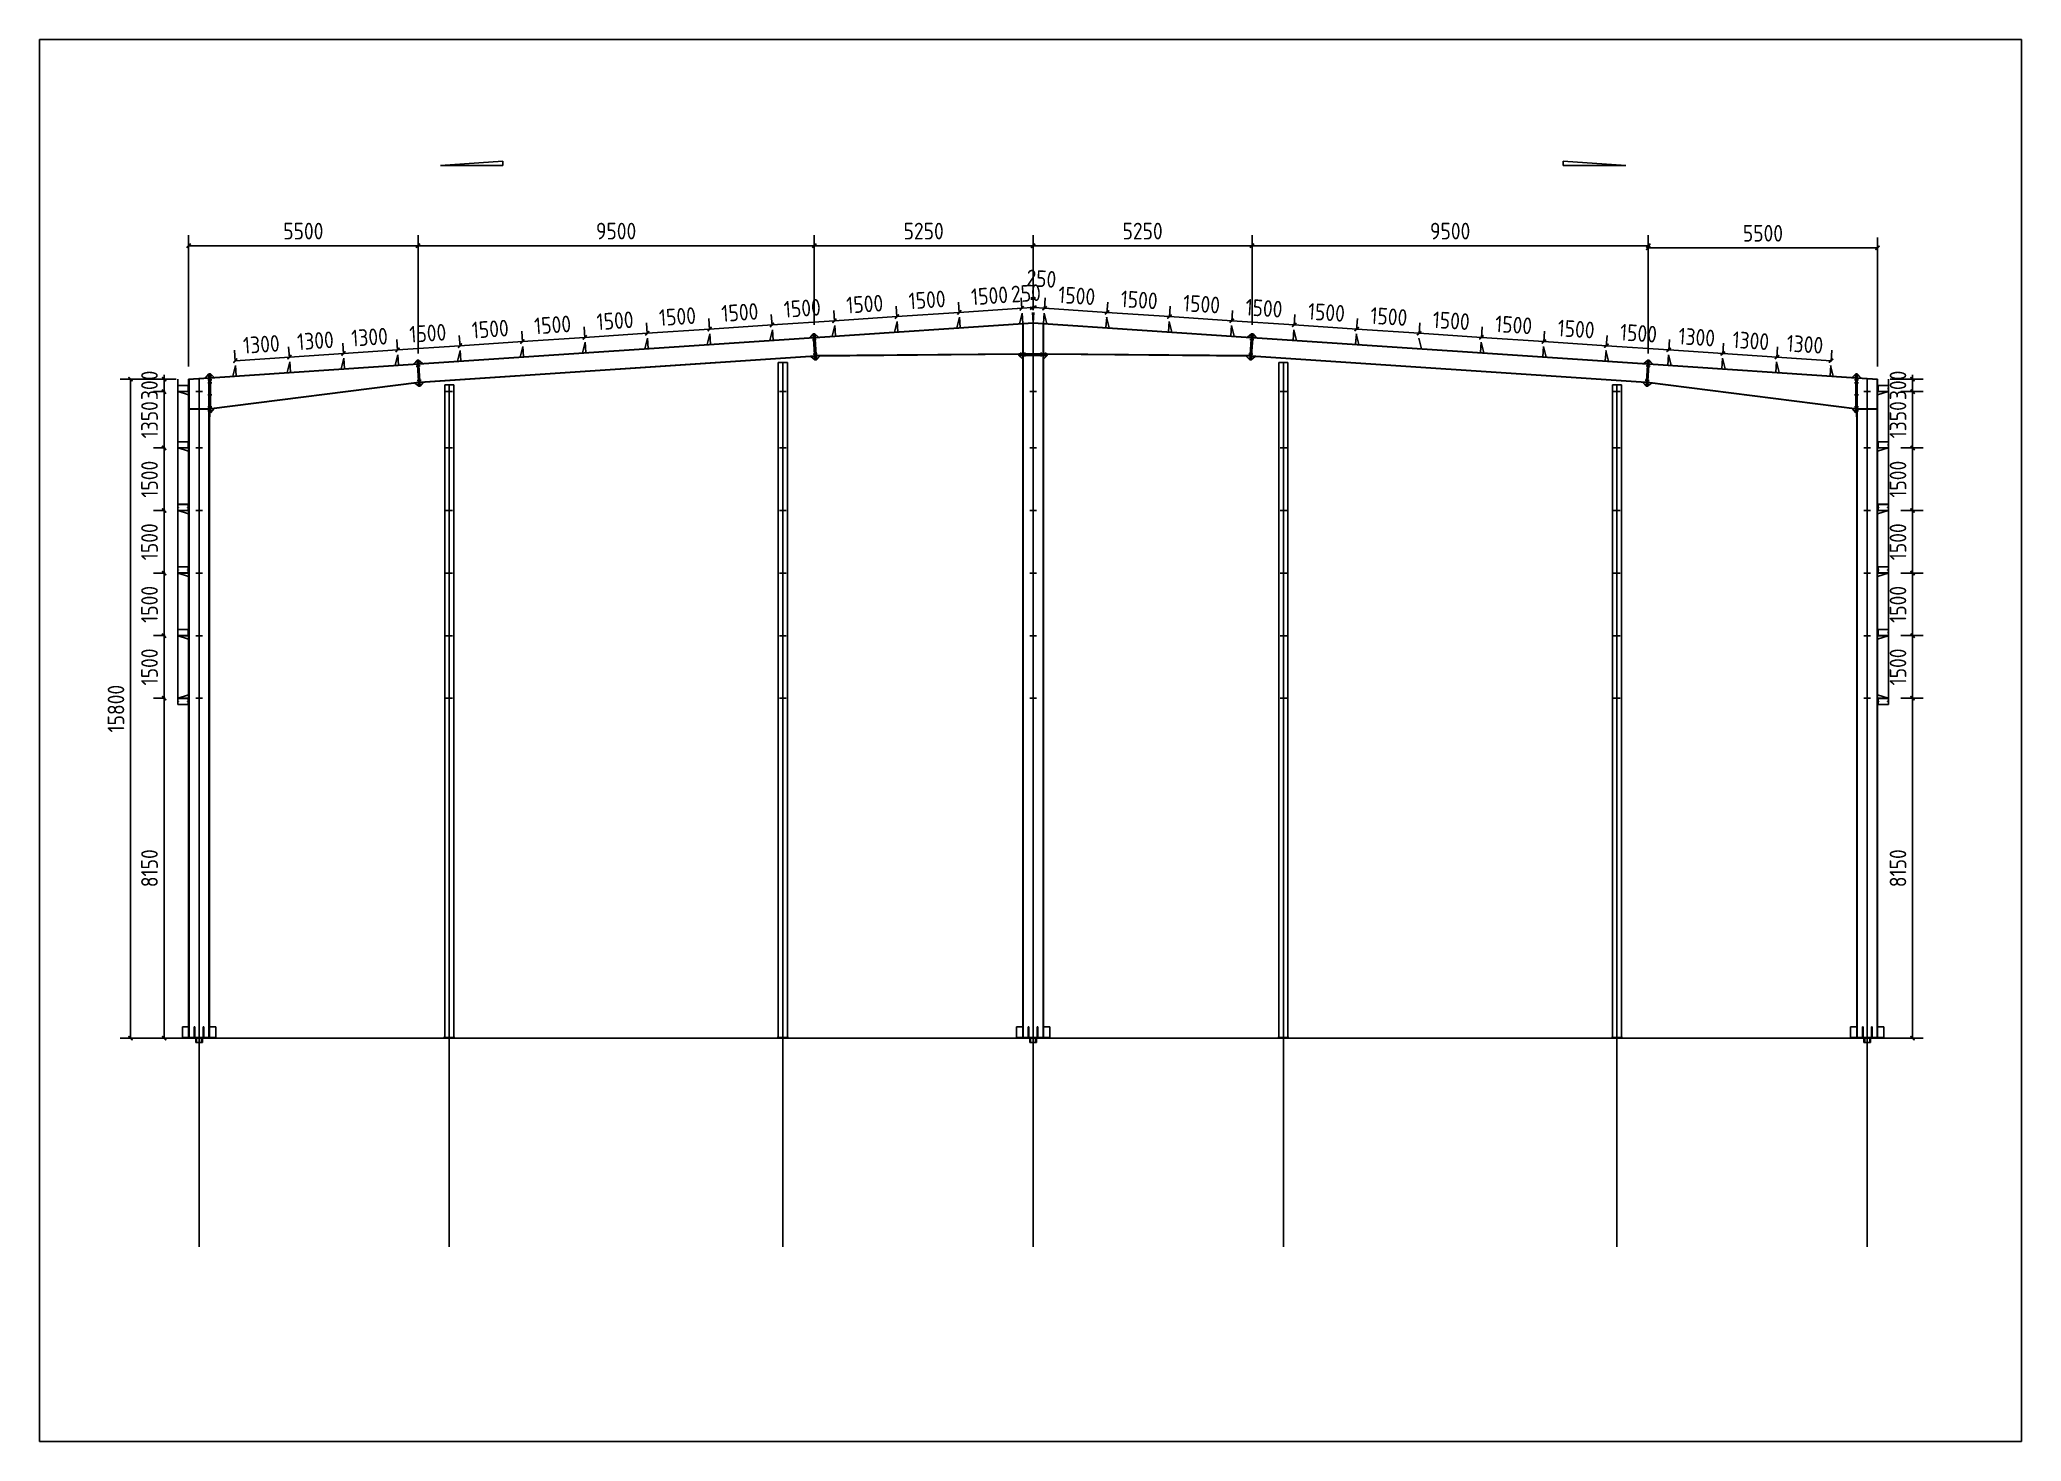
# Model space of a CAD drawing. Extents: x 424415 to 727970, y -73017 to 111783.
# Drawn here: x 664985 to 712505, y 10983 to 44583 of the extents above; entities that cross this region are included whole.
import ezdxf

# ---------------------------------------------------------------- set-up
doc = ezdxf.new("R2010")
doc.units = 0
doc.header["$LTSCALE"] = 1000
doc.header["$MEASUREMENT"] = 0
doc.layers.add('AXIS', color=3, linetype='Continuous')
doc.layers.add('DOTE', color=1, linetype='Continuous')
doc.styles.get("Standard").update_dxf_attribs({"font": 'gbenor.shx', "bigfont": 'gbcbig.shx'})
doc.dimstyles.get("Standard").update_dxf_attribs({"dimscale": 100, "dimtxt": 3.5, "dimasz": 1, "dimexe": 2.5, "dimexo": 3, "dimgap": 1.5, "dimtad": 1, "dimdec": 0, "dimzin": 0, "dimdsep": 46, "dimtxsty": 'Standard', "dimblk": 'ARCHTICK', "dimcen": 0.09, "dimadec": 0, "dimazin": 0, "dimtfac": 1, "dimtdec": 0, "dimtix": 1, "dimtmove": 2, "dimatfit": 3, "dimfxl": 1, "dimtolj": 1, "dimtzin": 0, "dimarcsym": 0})

msp = doc.modelspace()

# ---------------------------------------------------------------- blocks, each defined once
blk = doc.blocks.new('_ArchTick')
at = {"color": 0, "linetype": 'ByBlock', "const_width": 0.4}
blk.add_lwpolyline([(-0.5, -0.5), (0.5, 0.5)], dxfattribs=at)
blk = doc.blocks.new('*D615')
at = {"color": 3, "lineweight": -2}
for p, q in [((668558, 36746), (668558, 39894)), ((668558, 39644), (674058, 39644)), ((674058, 37063), (674058, 39894))]:
    blk.add_line(p, q, dxfattribs=at)
at = {"layer": 'Defpoints', "color": 0}
for p in [(674058, 39644), (674058, 36763), (668558, 36446)]:
    blk.add_point(p, dxfattribs=at)
at = {"color": 3, "lineweight": -2, "xscale": 100, "yscale": 100, "zscale": 100, "rotation": 180}
blk.add_blockref('_ArchTick', (668558, 39644), dxfattribs=at)
at = {"color": 3, "lineweight": -2, "xscale": 100, "yscale": 100, "zscale": 100}
blk.add_blockref('_ArchTick', (674058, 39644), dxfattribs=at)
at = {"color": 0, "insert": (671308, 39994), "char_height": 400, "attachment_point": 5}
blk.add_mtext('\\A1;5500', dxfattribs=at)
blk = doc.blocks.new('*D626')
at = {"color": 3, "lineweight": -2}
for p, q in [((674058, 37111), (674058, 39894)), ((674058, 39644), (683558, 39644)), ((683558, 37744), (683558, 39894))]:
    blk.add_line(p, q, dxfattribs=at)
at = {"layer": 'Defpoints', "color": 0}
for p in [(683558, 39644), (683558, 37444), (674058, 36811)]:
    blk.add_point(p, dxfattribs=at)
at = {"color": 3, "lineweight": -2, "xscale": 100, "yscale": 100, "zscale": 100, "rotation": 180}
blk.add_blockref('_ArchTick', (674058, 39644), dxfattribs=at)
at = {"color": 3, "lineweight": -2, "xscale": 100, "yscale": 100, "zscale": 100}
blk.add_blockref('_ArchTick', (683558, 39644), dxfattribs=at)
at = {"color": 0, "insert": (678808, 39994), "char_height": 400, "attachment_point": 5}
blk.add_mtext('\\A1;9500', dxfattribs=at)
blk = doc.blocks.new('*D627')
at = {"color": 3, "lineweight": -2}
for p, q in [((683558, 37744), (683558, 39894)), ((683558, 39644), (688808, 39644)), ((688808, 38096), (688808, 39894))]:
    blk.add_line(p, q, dxfattribs=at)
at = {"layer": 'Defpoints', "color": 0}
for p in [(688808, 39644), (688808, 37796), (683558, 37444)]:
    blk.add_point(p, dxfattribs=at)
at = {"color": 3, "lineweight": -2, "xscale": 100, "yscale": 100, "zscale": 100, "rotation": 180}
blk.add_blockref('_ArchTick', (683558, 39644), dxfattribs=at)
at = {"color": 3, "lineweight": -2, "xscale": 100, "yscale": 100, "zscale": 100}
blk.add_blockref('_ArchTick', (688808, 39644), dxfattribs=at)
at = {"color": 0, "insert": (686183, 39994), "char_height": 400, "attachment_point": 5}
blk.add_mtext('\\A1;5250', dxfattribs=at)
blk = doc.blocks.new('*D616')
at = {"color": 3, "lineweight": -2}
for p, q in [((703558, 37063), (703558, 39842)), ((709058, 39592), (703558, 39592)), ((709058, 36746), (709058, 39842))]:
    blk.add_line(p, q, dxfattribs=at)
at = {"layer": 'Defpoints', "color": 0}
for p in [(703558, 39592), (703558, 36763), (709058, 36446)]:
    blk.add_point(p, dxfattribs=at)
at = {"color": 3, "lineweight": -2, "xscale": 100, "yscale": 100, "zscale": 100, "rotation": 180}
blk.add_blockref('_ArchTick', (703558, 39592), dxfattribs=at)
at = {"color": 3, "lineweight": -2, "xscale": 100, "yscale": 100, "zscale": 100}
blk.add_blockref('_ArchTick', (709058, 39592), dxfattribs=at)
at = {"color": 0, "insert": (706308, 39942), "char_height": 400, "attachment_point": 5}
blk.add_mtext('\\A1;5500', dxfattribs=at)
blk = doc.blocks.new('*D617')
at = {"color": 3, "lineweight": -2}
for p, q in [((694058, 37744), (694058, 39894)), ((703558, 39644), (694058, 39644)), ((703558, 37111), (703558, 39894))]:
    blk.add_line(p, q, dxfattribs=at)
at = {"layer": 'Defpoints', "color": 0}
for p in [(694058, 39644), (694058, 37444), (703558, 36811)]:
    blk.add_point(p, dxfattribs=at)
at = {"color": 3, "lineweight": -2, "xscale": 100, "yscale": 100, "zscale": 100, "rotation": 180}
blk.add_blockref('_ArchTick', (694058, 39644), dxfattribs=at)
at = {"color": 3, "lineweight": -2, "xscale": 100, "yscale": 100, "zscale": 100}
blk.add_blockref('_ArchTick', (703558, 39644), dxfattribs=at)
at = {"color": 0, "insert": (698808, 39994), "char_height": 400, "attachment_point": 5}
blk.add_mtext('\\A1;9500', dxfattribs=at)
blk = doc.blocks.new('*D618')
at = {"color": 3, "lineweight": -2}
for p, q in [((688808, 38096), (688808, 39894)), ((694058, 39644), (688808, 39644)), ((694058, 37744), (694058, 39894))]:
    blk.add_line(p, q, dxfattribs=at)
at = {"layer": 'Defpoints', "color": 0}
for p in [(688808, 39644), (688808, 37796), (694058, 37444)]:
    blk.add_point(p, dxfattribs=at)
at = {"color": 3, "lineweight": -2, "xscale": 100, "yscale": 100, "zscale": 100, "rotation": 180}
blk.add_blockref('_ArchTick', (688808, 39644), dxfattribs=at)
at = {"color": 3, "lineweight": -2, "xscale": 100, "yscale": 100, "zscale": 100}
blk.add_blockref('_ArchTick', (694058, 39644), dxfattribs=at)
at = {"color": 0, "insert": (691433, 39994), "char_height": 400, "attachment_point": 5}
blk.add_mtext('\\A1;5250', dxfattribs=at)
blk = doc.blocks.new('*D628')
at = {"color": 3, "lineweight": -2}
for p, q in [((668258, 36446), (666915, 36446)), ((667165, 20646), (667165, 36446)), ((668108, 20646), (666915, 20646))]:
    blk.add_line(p, q, dxfattribs=at)
at = {"layer": 'Defpoints', "color": 0}
for p in [(667165, 36446), (668558, 36446), (668408, 20646)]:
    blk.add_point(p, dxfattribs=at)
at = {"color": 3, "lineweight": -2, "xscale": 100, "yscale": 100, "zscale": 100}
for p, rotation in [((667165, 36446), 90), ((667165, 20646), 270)]:
    blk.add_blockref('_ArchTick', p, dxfattribs=dict(at, rotation=rotation))
at = {"color": 0, "insert": (666815, 28546), "char_height": 400, "attachment_point": 5, "rotation": 90}
blk.add_mtext('\\A1;15800', dxfattribs=at)
blk = doc.blocks.new('*D630')
at = {"color": 3, "lineweight": -2}
for p, q in [((688534, 38144), (688434, 38137)), ((688522, 38328), (688517, 38393)), ((688783, 38161), (688534, 38144)), ((688771, 38345), (688767, 38410)), ((688783, 38161), (688883, 38167))]:
    blk.add_line(p, q, dxfattribs=at)
at = {"layer": 'Defpoints', "color": 0}
for p in [(688534, 38144), (688541, 38029), (688791, 38045)]:
    blk.add_point(p, dxfattribs=at)
at = {"color": 3, "lineweight": -2, "xscale": 100, "yscale": 100, "zscale": 100}
for p, rotation in [((688534, 38144), 3.814074834292158), ((688783, 38161), 183.8140748342922)]:
    blk.add_blockref('_ArchTick', p, dxfattribs=dict(at, rotation=rotation))
at = {"color": 0, "insert": (688635, 38502), "char_height": 400, "attachment_point": 5, "rotation": 3.8141}
blk.add_mtext('\\A1;250', dxfattribs=at)
blk = doc.blocks.new('*D631')
at = {"color": 3, "lineweight": -2}
for p, q in [((687038, 38029), (687020, 38294)), ((688534, 38144), (687037, 38044)), ((688535, 38128), (688517, 38393))]:
    blk.add_line(p, q, dxfattribs=at)
at = {"layer": 'Defpoints', "color": 0}
for p in [(687037, 38044), (688541, 38029), (687045, 37929)]:
    blk.add_point(p, dxfattribs=at)
at = {"color": 3, "lineweight": -2, "xscale": 100, "yscale": 100, "zscale": 100}
for p, rotation in [((687037, 38044), 183.8140748341314), ((688534, 38144), 3.814074834131418)]:
    blk.add_blockref('_ArchTick', p, dxfattribs=dict(at, rotation=rotation))
at = {"color": 0, "insert": (687762, 38443), "char_height": 400, "attachment_point": 5, "rotation": 3.8141}
blk.add_mtext('\\A1;1500', dxfattribs=at)
blk = doc.blocks.new('*D632')
at = {"color": 3, "lineweight": -2}
for p, q in [((685541, 37929), (685524, 38194)), ((687037, 38044), (685540, 37944)), ((687038, 38029), (687020, 38294))]:
    blk.add_line(p, q, dxfattribs=at)
at = {"layer": 'Defpoints', "color": 0}
for p in [(685540, 37944), (685548, 37829), (687045, 37929)]:
    blk.add_point(p, dxfattribs=at)
at = {"color": 3, "lineweight": -2, "xscale": 100, "yscale": 100, "zscale": 100}
for p, rotation in [((685540, 37944), 183.8140748341314), ((687037, 38044), 3.814074834131418)]:
    blk.add_blockref('_ArchTick', p, dxfattribs=dict(at, rotation=rotation))
at = {"color": 0, "insert": (686265, 38344), "char_height": 400, "attachment_point": 5, "rotation": 3.8141}
blk.add_mtext('\\A1;1500', dxfattribs=at)
blk = doc.blocks.new('*D633')
at = {"color": 3, "lineweight": -2}
for p, q in [((684045, 37829), (684027, 38094)), ((685541, 37929), (685524, 38194)), ((685540, 37944), (684044, 37845))]:
    blk.add_line(p, q, dxfattribs=at)
at = {"layer": 'Defpoints', "color": 0}
for p in [(684044, 37845), (684051, 37729), (685548, 37829)]:
    blk.add_point(p, dxfattribs=at)
at = {"color": 3, "lineweight": -2, "xscale": 100, "yscale": 100, "zscale": 100}
for p, rotation in [((685540, 37944), 3.814074834131418), ((684044, 37845), 183.8140748341314)]:
    blk.add_blockref('_ArchTick', p, dxfattribs=dict(at, rotation=rotation))
at = {"color": 0, "insert": (684769, 38244), "char_height": 400, "attachment_point": 5, "rotation": 3.8141}
blk.add_mtext('\\A1;1500', dxfattribs=at)
blk = doc.blocks.new('*D634')
at = {"color": 3, "lineweight": -2}
for p, q in [((684045, 37829), (684027, 38094)), ((682548, 37729), (682530, 37994)), ((684044, 37845), (682547, 37745))]:
    blk.add_line(p, q, dxfattribs=at)
at = {"layer": 'Defpoints', "color": 0}
for p in [(682547, 37745), (682555, 37629), (684051, 37729)]:
    blk.add_point(p, dxfattribs=at)
at = {"color": 3, "lineweight": -2, "xscale": 100, "yscale": 100, "zscale": 100}
for p, rotation in [((682547, 37745), 183.8140748341314), ((684044, 37845), 3.814074834131418)]:
    blk.add_blockref('_ArchTick', p, dxfattribs=dict(at, rotation=rotation))
at = {"color": 0, "insert": (683272, 38144), "char_height": 400, "attachment_point": 5, "rotation": 3.8141}
blk.add_mtext('\\A1;1500', dxfattribs=at)
blk = doc.blocks.new('*D635')
at = {"color": 3, "lineweight": -2}
for p, q in [((681051, 37629), (681034, 37895)), ((682547, 37745), (681050, 37645)), ((682548, 37729), (682530, 37994))]:
    blk.add_line(p, q, dxfattribs=at)
at = {"layer": 'Defpoints', "color": 0}
for p in [(681050, 37645), (682555, 37629), (681058, 37530)]:
    blk.add_point(p, dxfattribs=at)
at = {"color": 3, "lineweight": -2, "xscale": 100, "yscale": 100, "zscale": 100}
for p, rotation in [((681050, 37645), 183.8140748341314), ((682547, 37745), 3.814074834131418)]:
    blk.add_blockref('_ArchTick', p, dxfattribs=dict(at, rotation=rotation))
at = {"color": 0, "insert": (681775, 38044), "char_height": 400, "attachment_point": 5, "rotation": 3.8141}
blk.add_mtext('\\A1;1500', dxfattribs=at)
blk = doc.blocks.new('*D636')
at = {"color": 3, "lineweight": -2}
for p, q in [((679555, 37530), (679537, 37795)), ((681050, 37645), (679554, 37545)), ((681051, 37629), (681034, 37895))]:
    blk.add_line(p, q, dxfattribs=at)
at = {"layer": 'Defpoints', "color": 0}
for p in [(679554, 37545), (679561, 37430), (681058, 37530)]:
    blk.add_point(p, dxfattribs=at)
at = {"color": 3, "lineweight": -2, "xscale": 100, "yscale": 100, "zscale": 100}
for p, rotation in [((679554, 37545), 183.8140748341314), ((681050, 37645), 3.814074834131418)]:
    blk.add_blockref('_ArchTick', p, dxfattribs=dict(at, rotation=rotation))
at = {"color": 0, "insert": (680279, 37944), "char_height": 400, "attachment_point": 5, "rotation": 3.8141}
blk.add_mtext('\\A1;1500', dxfattribs=at)
blk = doc.blocks.new('*D637')
at = {"color": 3, "lineweight": -2}
for p, q in [((678058, 37430), (678040, 37695)), ((679554, 37545), (678057, 37446)), ((679555, 37530), (679537, 37795))]:
    blk.add_line(p, q, dxfattribs=at)
at = {"layer": 'Defpoints', "color": 0}
for p in [(678057, 37446), (678065, 37330), (679561, 37430)]:
    blk.add_point(p, dxfattribs=at)
at = {"color": 3, "lineweight": -2, "xscale": 100, "yscale": 100, "zscale": 100}
for p, rotation in [((679554, 37545), 3.814074834131418), ((678057, 37446), 183.8140748341314)]:
    blk.add_blockref('_ArchTick', p, dxfattribs=dict(at, rotation=rotation))
at = {"color": 0, "insert": (678782, 37845), "char_height": 400, "attachment_point": 5, "rotation": 3.8141}
blk.add_mtext('\\A1;1500', dxfattribs=at)
blk = doc.blocks.new('*D638')
at = {"color": 3, "lineweight": -2}
for p, q in [((676561, 37330), (676544, 37595)), ((678058, 37430), (678040, 37695)), ((678057, 37446), (676560, 37346))]:
    blk.add_line(p, q, dxfattribs=at)
at = {"layer": 'Defpoints', "color": 0}
for p in [(676560, 37346), (676568, 37230), (678065, 37330)]:
    blk.add_point(p, dxfattribs=at)
at = {"color": 3, "lineweight": -2, "xscale": 100, "yscale": 100, "zscale": 100}
for p, rotation in [((676560, 37346), 183.8140748341314), ((678057, 37446), 3.814074834131418)]:
    blk.add_blockref('_ArchTick', p, dxfattribs=dict(at, rotation=rotation))
at = {"color": 0, "insert": (677285, 37745), "char_height": 400, "attachment_point": 5, "rotation": 3.8141}
blk.add_mtext('\\A1;1500', dxfattribs=at)
blk = doc.blocks.new('*D639')
at = {"color": 3, "lineweight": -2}
for p, q in [((676561, 37330), (676544, 37595)), ((675065, 37230), (675047, 37495)), ((676560, 37346), (675064, 37246))]:
    blk.add_line(p, q, dxfattribs=at)
at = {"layer": 'Defpoints', "color": 0}
for p in [(675064, 37246), (675071, 37131), (676568, 37230)]:
    blk.add_point(p, dxfattribs=at)
at = {"color": 3, "lineweight": -2, "xscale": 100, "yscale": 100, "zscale": 100}
for p, rotation in [((675064, 37246), 183.8140748341314), ((676560, 37346), 3.814074834131418)]:
    blk.add_blockref('_ArchTick', p, dxfattribs=dict(at, rotation=rotation))
at = {"color": 0, "insert": (675789, 37645), "char_height": 400, "attachment_point": 5, "rotation": 3.8141}
blk.add_mtext('\\A1;1500', dxfattribs=at)
blk = doc.blocks.new('*D640')
at = {"color": 3, "lineweight": -2}
for p, q in [((673568, 37131), (673550, 37396)), ((675064, 37246), (673567, 37146)), ((675065, 37230), (675047, 37495))]:
    blk.add_line(p, q, dxfattribs=at)
at = {"layer": 'Defpoints', "color": 0}
for p in [(673567, 37146), (675071, 37131), (673575, 37031)]:
    blk.add_point(p, dxfattribs=at)
at = {"color": 3, "lineweight": -2, "xscale": 100, "yscale": 100, "zscale": 100}
for p, rotation in [((673567, 37146), 183.8140748341314), ((675064, 37246), 3.814074834131418)]:
    blk.add_blockref('_ArchTick', p, dxfattribs=dict(at, rotation=rotation))
at = {"color": 0, "insert": (674292, 37545), "char_height": 400, "attachment_point": 5, "rotation": 3.8141}
blk.add_mtext('\\A1;1500', dxfattribs=at)
blk = doc.blocks.new('*D641')
at = {"color": 3, "lineweight": -2}
for p, q in [((672271, 37044), (672253, 37309)), ((673567, 37146), (672270, 37060)), ((673568, 37131), (673550, 37396))]:
    blk.add_line(p, q, dxfattribs=at)
at = {"layer": 'Defpoints', "color": 0}
for p in [(672270, 37060), (672278, 36944), (673575, 37031)]:
    blk.add_point(p, dxfattribs=at)
at = {"color": 3, "lineweight": -2, "xscale": 100, "yscale": 100, "zscale": 100}
for p, rotation in [((672270, 37060), 183.8140748341314), ((673567, 37146), 3.814074834131418)]:
    blk.add_blockref('_ArchTick', p, dxfattribs=dict(at, rotation=rotation))
at = {"color": 0, "insert": (672895, 37452), "char_height": 400, "attachment_point": 5, "rotation": 3.8141}
blk.add_mtext('\\A1;1300', dxfattribs=at)
blk = doc.blocks.new('*D642')
at = {"color": 3, "lineweight": -2}
for p, q in [((670974, 36958), (670956, 37223)), ((672271, 37044), (672253, 37309)), ((672270, 37060), (670973, 36973))]:
    blk.add_line(p, q, dxfattribs=at)
at = {"layer": 'Defpoints', "color": 0}
for p in [(670973, 36973), (670980, 36858), (672278, 36944)]:
    blk.add_point(p, dxfattribs=at)
at = {"color": 3, "lineweight": -2, "xscale": 100, "yscale": 100, "zscale": 100}
for p, rotation in [((672270, 37060), 3.814074834131418), ((670973, 36973), 183.8140748341314)]:
    blk.add_blockref('_ArchTick', p, dxfattribs=dict(at, rotation=rotation))
at = {"color": 0, "insert": (671598, 37366), "char_height": 400, "attachment_point": 5, "rotation": 3.8141}
blk.add_mtext('\\A1;1300', dxfattribs=at)
blk = doc.blocks.new('*D643')
at = {"color": 3, "lineweight": -2}
for p, q in [((669677, 36871), (669659, 37136)), ((670974, 36958), (670956, 37223)), ((670973, 36973), (669676, 36887))]:
    blk.add_line(p, q, dxfattribs=at)
at = {"layer": 'Defpoints', "color": 0}
for p in [(669676, 36887), (669683, 36771), (670980, 36858)]:
    blk.add_point(p, dxfattribs=at)
at = {"color": 3, "lineweight": -2, "xscale": 100, "yscale": 100, "zscale": 100}
for p, rotation in [((669676, 36887), 183.8140748341314), ((670973, 36973), 3.814074834131418)]:
    blk.add_blockref('_ArchTick', p, dxfattribs=dict(at, rotation=rotation))
at = {"color": 0, "insert": (670301, 37279), "char_height": 400, "attachment_point": 5, "rotation": 3.8141}
blk.add_mtext('\\A1;1300', dxfattribs=at)
blk = doc.blocks.new('*D619')
at = {"color": 3, "lineweight": -2}
for p, q in [((688833, 38161), (688733, 38167)), ((688833, 38161), (689083, 38144)), ((688845, 38345), (688850, 38410)), ((689083, 38144), (689182, 38137)), ((689095, 38328), (689099, 38393))]:
    blk.add_line(p, q, dxfattribs=at)
at = {"layer": 'Defpoints', "color": 0}
for p in [(688825, 38045), (689075, 38029), (689083, 38144)]:
    blk.add_point(p, dxfattribs=at)
at = {"color": 3, "lineweight": -2, "xscale": 100, "yscale": 100, "zscale": 100}
for p, rotation in [((688833, 38161), 356.1859251657079), ((689083, 38144), 176.1859251657079)]:
    blk.add_blockref('_ArchTick', p, dxfattribs=dict(at, rotation=rotation))
at = {"color": 0, "insert": (689006, 38852), "char_height": 400, "attachment_point": 5, "rotation": 356.1859}
blk.add_mtext('\\A1;250', dxfattribs=at)
blk = doc.blocks.new('*D644')
at = {"color": 3, "lineweight": -2}
for p, q in [((689081, 38128), (689099, 38393)), ((689083, 38144), (690579, 38044)), ((690578, 38029), (690596, 38294))]:
    blk.add_line(p, q, dxfattribs=at)
at = {"layer": 'Defpoints', "color": 0}
for p in [(689075, 38029), (690579, 38044), (690571, 37929)]:
    blk.add_point(p, dxfattribs=at)
at = {"color": 3, "lineweight": -2, "xscale": 100, "yscale": 100, "zscale": 100}
for p, rotation in [((689083, 38144), 176.1859251658686), ((690579, 38044), 356.1859251658686)]:
    blk.add_blockref('_ArchTick', p, dxfattribs=dict(at, rotation=rotation))
at = {"color": 0, "insert": (689854, 38443), "char_height": 400, "attachment_point": 5, "rotation": 356.1859}
blk.add_mtext('\\A1;1500', dxfattribs=at)
blk = doc.blocks.new('*D645')
at = {"color": 3, "lineweight": -2}
for p, q in [((690578, 38029), (690596, 38294)), ((690579, 38044), (692076, 37944)), ((692075, 37929), (692092, 38194))]:
    blk.add_line(p, q, dxfattribs=at)
at = {"layer": 'Defpoints', "color": 0}
for p in [(690571, 37929), (692068, 37829), (692076, 37944)]:
    blk.add_point(p, dxfattribs=at)
at = {"color": 3, "lineweight": -2, "xscale": 100, "yscale": 100, "zscale": 100}
for p, rotation in [((690579, 38044), 176.1859251658686), ((692076, 37944), 356.1859251658686)]:
    blk.add_blockref('_ArchTick', p, dxfattribs=dict(at, rotation=rotation))
at = {"color": 0, "insert": (691351, 38344), "char_height": 400, "attachment_point": 5, "rotation": 356.1859}
blk.add_mtext('\\A1;1500', dxfattribs=at)
blk = doc.blocks.new('*D646')
at = {"color": 3, "lineweight": -2}
for p, q in [((692075, 37929), (692092, 38194)), ((693571, 37829), (693589, 38094)), ((692076, 37944), (693573, 37845))]:
    blk.add_line(p, q, dxfattribs=at)
at = {"layer": 'Defpoints', "color": 0}
for p in [(692068, 37829), (693565, 37729), (693573, 37845)]:
    blk.add_point(p, dxfattribs=at)
at = {"color": 3, "lineweight": -2, "xscale": 100, "yscale": 100, "zscale": 100}
for p, rotation in [((692076, 37944), 176.1859251658686), ((693573, 37845), 356.1859251658686)]:
    blk.add_blockref('_ArchTick', p, dxfattribs=dict(at, rotation=rotation))
at = {"color": 0, "insert": (692847, 38244), "char_height": 400, "attachment_point": 5, "rotation": 356.1859}
blk.add_mtext('\\A1;1500', dxfattribs=at)
blk = doc.blocks.new('*D647')
at = {"color": 3, "lineweight": -2}
for p, q in [((693571, 37829), (693589, 38094)), ((693573, 37845), (695069, 37745)), ((695068, 37729), (695086, 37994))]:
    blk.add_line(p, q, dxfattribs=at)
at = {"layer": 'Defpoints', "color": 0}
for p in [(693565, 37729), (695062, 37629), (695069, 37745)]:
    blk.add_point(p, dxfattribs=at)
at = {"color": 3, "lineweight": -2, "xscale": 100, "yscale": 100, "zscale": 100}
for p, rotation in [((693573, 37845), 176.1859251658686), ((695069, 37745), 356.1859251658686)]:
    blk.add_blockref('_ArchTick', p, dxfattribs=dict(at, rotation=rotation))
at = {"color": 0, "insert": (694344, 38144), "char_height": 400, "attachment_point": 5, "rotation": 356.1859}
blk.add_mtext('\\A1;1500', dxfattribs=at)
blk = doc.blocks.new('*D648')
at = {"color": 3, "lineweight": -2}
for p, q in [((695068, 37729), (695086, 37994)), ((695069, 37745), (696566, 37645)), ((696565, 37629), (696583, 37895))]:
    blk.add_line(p, q, dxfattribs=at)
at = {"layer": 'Defpoints', "color": 0}
for p in [(695062, 37629), (696566, 37645), (696558, 37530)]:
    blk.add_point(p, dxfattribs=at)
at = {"color": 3, "lineweight": -2, "xscale": 100, "yscale": 100, "zscale": 100}
for p, rotation in [((695069, 37745), 176.1859251658686), ((696566, 37645), 356.1859251658686)]:
    blk.add_blockref('_ArchTick', p, dxfattribs=dict(at, rotation=rotation))
at = {"color": 0, "insert": (695841, 38044), "char_height": 400, "attachment_point": 5, "rotation": 356.1859}
blk.add_mtext('\\A1;1500', dxfattribs=at)
blk = doc.blocks.new('*D649')
at = {"color": 3, "lineweight": -2}
for p, q in [((696565, 37629), (696583, 37895)), ((696566, 37645), (698063, 37545)), ((698062, 37530), (698079, 37795))]:
    blk.add_line(p, q, dxfattribs=at)
at = {"layer": 'Defpoints', "color": 0}
for p in [(698063, 37545), (696558, 37530), (698055, 37430)]:
    blk.add_point(p, dxfattribs=at)
at = {"color": 3, "lineweight": -2, "xscale": 100, "yscale": 100, "zscale": 100}
for p, rotation in [((696566, 37645), 176.1859251658686), ((698063, 37545), 356.1859251658686)]:
    blk.add_blockref('_ArchTick', p, dxfattribs=dict(at, rotation=rotation))
at = {"color": 0, "insert": (697338, 37944), "char_height": 400, "attachment_point": 5, "rotation": 356.1859}
blk.add_mtext('\\A1;1500', dxfattribs=at)
blk = doc.blocks.new('*D650')
at = {"color": 3, "lineweight": -2}
for p, q in [((698062, 37530), (698079, 37795)), ((698063, 37545), (699559, 37446)), ((699558, 37430), (699576, 37695))]:
    blk.add_line(p, q, dxfattribs=at)
at = {"layer": 'Defpoints', "color": 0}
for p in [(698055, 37430), (699552, 37330), (699559, 37446)]:
    blk.add_point(p, dxfattribs=at)
at = {"color": 3, "lineweight": -2, "xscale": 100, "yscale": 100, "zscale": 100}
for p, rotation in [((698063, 37545), 176.1859251658686), ((699559, 37446), 356.1859251658686)]:
    blk.add_blockref('_ArchTick', p, dxfattribs=dict(at, rotation=rotation))
at = {"color": 0, "insert": (698834, 37845), "char_height": 400, "attachment_point": 5, "rotation": 356.1859}
blk.add_mtext('\\A1;1500', dxfattribs=at)
blk = doc.blocks.new('*D651')
at = {"color": 3, "lineweight": -2}
for p, q in [((699558, 37430), (699576, 37695)), ((701055, 37330), (701073, 37595)), ((699559, 37446), (701056, 37346))]:
    blk.add_line(p, q, dxfattribs=at)
at = {"layer": 'Defpoints', "color": 0}
for p in [(699552, 37330), (701048, 37230), (701056, 37346)]:
    blk.add_point(p, dxfattribs=at)
at = {"color": 3, "lineweight": -2, "xscale": 100, "yscale": 100, "zscale": 100}
for p, rotation in [((699559, 37446), 176.1859251658686), ((701056, 37346), 356.1859251658686)]:
    blk.add_blockref('_ArchTick', p, dxfattribs=dict(at, rotation=rotation))
at = {"color": 0, "insert": (700331, 37745), "char_height": 400, "attachment_point": 5, "rotation": 356.1859}
blk.add_mtext('\\A1;1500', dxfattribs=at)
blk = doc.blocks.new('*D652')
at = {"color": 3, "lineweight": -2}
for p, q in [((701055, 37330), (701073, 37595)), ((701056, 37346), (702553, 37246)), ((702552, 37230), (702569, 37495))]:
    blk.add_line(p, q, dxfattribs=at)
at = {"layer": 'Defpoints', "color": 0}
for p in [(701048, 37230), (702545, 37131), (702553, 37246)]:
    blk.add_point(p, dxfattribs=at)
at = {"color": 3, "lineweight": -2, "xscale": 100, "yscale": 100, "zscale": 100}
for p, rotation in [((701056, 37346), 176.1859251658686), ((702553, 37246), 356.1859251658686)]:
    blk.add_blockref('_ArchTick', p, dxfattribs=dict(at, rotation=rotation))
at = {"color": 0, "insert": (701828, 37645), "char_height": 400, "attachment_point": 5, "rotation": 356.1859}
blk.add_mtext('\\A1;1500', dxfattribs=at)
blk = doc.blocks.new('*D653')
at = {"color": 3, "lineweight": -2}
for p, q in [((702552, 37230), (702569, 37495)), ((702553, 37246), (704049, 37146)), ((704048, 37131), (704066, 37396))]:
    blk.add_line(p, q, dxfattribs=at)
at = {"layer": 'Defpoints', "color": 0}
for p in [(702545, 37131), (704049, 37146), (704042, 37031)]:
    blk.add_point(p, dxfattribs=at)
at = {"color": 3, "lineweight": -2, "xscale": 100, "yscale": 100, "zscale": 100}
for p, rotation in [((702553, 37246), 176.1859251658686), ((704049, 37146), 356.1859251658686)]:
    blk.add_blockref('_ArchTick', p, dxfattribs=dict(at, rotation=rotation))
at = {"color": 0, "insert": (703324, 37545), "char_height": 400, "attachment_point": 5, "rotation": 356.1859}
blk.add_mtext('\\A1;1500', dxfattribs=at)
blk = doc.blocks.new('*D654')
at = {"color": 3, "lineweight": -2}
for p, q in [((704048, 37131), (704066, 37396)), ((704049, 37146), (705346, 37060)), ((705345, 37044), (705363, 37309))]:
    blk.add_line(p, q, dxfattribs=at)
at = {"layer": 'Defpoints', "color": 0}
for p in [(704042, 37031), (705339, 36944), (705346, 37060)]:
    blk.add_point(p, dxfattribs=at)
at = {"color": 3, "lineweight": -2, "xscale": 100, "yscale": 100, "zscale": 100}
for p, rotation in [((704049, 37146), 176.1859251658686), ((705346, 37060), 356.1859251658686)]:
    blk.add_blockref('_ArchTick', p, dxfattribs=dict(at, rotation=rotation))
at = {"color": 0, "insert": (704721, 37452), "char_height": 400, "attachment_point": 5, "rotation": 356.1859}
blk.add_mtext('\\A1;1300', dxfattribs=at)
blk = doc.blocks.new('*D655')
at = {"color": 3, "lineweight": -2}
for p, q in [((705345, 37044), (705363, 37309)), ((706642, 36958), (706660, 37223)), ((705346, 37060), (706644, 36973))]:
    blk.add_line(p, q, dxfattribs=at)
at = {"layer": 'Defpoints', "color": 0}
for p in [(705339, 36944), (706636, 36858), (706644, 36973)]:
    blk.add_point(p, dxfattribs=at)
at = {"color": 3, "lineweight": -2, "xscale": 100, "yscale": 100, "zscale": 100}
for p, rotation in [((705346, 37060), 176.1859251658686), ((706644, 36973), 356.1859251658686)]:
    blk.add_blockref('_ArchTick', p, dxfattribs=dict(at, rotation=rotation))
at = {"color": 0, "insert": (706018, 37366), "char_height": 400, "attachment_point": 5, "rotation": 356.1859}
blk.add_mtext('\\A1;1300', dxfattribs=at)
blk = doc.blocks.new('*D656')
at = {"color": 3, "lineweight": -2}
for p, q in [((706642, 36958), (706660, 37223)), ((707940, 36871), (707957, 37136)), ((706644, 36973), (707941, 36887))]:
    blk.add_line(p, q, dxfattribs=at)
at = {"layer": 'Defpoints', "color": 0}
for p in [(706636, 36858), (707933, 36771), (707941, 36887)]:
    blk.add_point(p, dxfattribs=at)
at = {"color": 3, "lineweight": -2, "xscale": 100, "yscale": 100, "zscale": 100}
for p, rotation in [((706644, 36973), 176.1859251658686), ((707941, 36887), 356.1859251658686)]:
    blk.add_blockref('_ArchTick', p, dxfattribs=dict(at, rotation=rotation))
at = {"color": 0, "insert": (707315, 37279), "char_height": 400, "attachment_point": 5, "rotation": 356.1859}
blk.add_mtext('\\A1;1300', dxfattribs=at)
blk = doc.blocks.new('*D1939')
at = {"color": 3, "lineweight": -2}
for p, q in [((667998, 28796), (667719, 28796)), ((667969, 20646), (667969, 28796)), ((668108, 20646), (667719, 20646))]:
    blk.add_line(p, q, dxfattribs=at)
at = {"layer": 'Defpoints', "color": 0}
for p in [(667969, 28796), (668298, 28796), (668408, 20646)]:
    blk.add_point(p, dxfattribs=at)
at = {"color": 3, "lineweight": -2, "xscale": 100, "yscale": 100, "zscale": 100}
for p, rotation in [((667969, 28796), 90), ((667969, 20646), 270)]:
    blk.add_blockref('_ArchTick', p, dxfattribs=dict(at, rotation=rotation))
at = {"color": 0, "insert": (667619, 24721), "char_height": 400, "attachment_point": 5, "rotation": 90}
blk.add_mtext('\\A1;8150', dxfattribs=at)
blk = doc.blocks.new('*D1940')
at = {"color": 3, "lineweight": -2}
for p, q in [((667998, 30296), (667719, 30296)), ((667969, 28796), (667969, 30296)), ((667998, 28796), (667719, 28796))]:
    blk.add_line(p, q, dxfattribs=at)
at = {"layer": 'Defpoints', "color": 0}
for p in [(667969, 30296), (668298, 30296), (668298, 28796)]:
    blk.add_point(p, dxfattribs=at)
at = {"color": 3, "lineweight": -2, "xscale": 100, "yscale": 100, "zscale": 100}
for p, rotation in [((667969, 30296), 90), ((667969, 28796), 270)]:
    blk.add_blockref('_ArchTick', p, dxfattribs=dict(at, rotation=rotation))
at = {"color": 0, "insert": (667619, 29546), "char_height": 400, "attachment_point": 5, "rotation": 90}
blk.add_mtext('\\A1;1500', dxfattribs=at)
blk = doc.blocks.new('*D1941')
at = {"color": 3, "lineweight": -2}
for p, q in [((667998, 31796), (667719, 31796)), ((667969, 30296), (667969, 31796)), ((667998, 30296), (667719, 30296))]:
    blk.add_line(p, q, dxfattribs=at)
at = {"layer": 'Defpoints', "color": 0}
for p in [(667969, 31796), (668298, 31796), (668298, 30296)]:
    blk.add_point(p, dxfattribs=at)
at = {"color": 3, "lineweight": -2, "xscale": 100, "yscale": 100, "zscale": 100}
for p, rotation in [((667969, 31796), 90), ((667969, 30296), 270)]:
    blk.add_blockref('_ArchTick', p, dxfattribs=dict(at, rotation=rotation))
at = {"color": 0, "insert": (667619, 31046), "char_height": 400, "attachment_point": 5, "rotation": 90}
blk.add_mtext('\\A1;1500', dxfattribs=at)
blk = doc.blocks.new('*D1942')
at = {"color": 3, "lineweight": -2}
for p, q in [((667998, 33296), (667719, 33296)), ((667969, 31796), (667969, 33296)), ((667998, 31796), (667719, 31796))]:
    blk.add_line(p, q, dxfattribs=at)
at = {"layer": 'Defpoints', "color": 0}
for p in [(667969, 33296), (668298, 33296), (668298, 31796)]:
    blk.add_point(p, dxfattribs=at)
at = {"color": 3, "lineweight": -2, "xscale": 100, "yscale": 100, "zscale": 100}
for p, rotation in [((667969, 33296), 90), ((667969, 31796), 270)]:
    blk.add_blockref('_ArchTick', p, dxfattribs=dict(at, rotation=rotation))
at = {"color": 0, "insert": (667619, 32546), "char_height": 400, "attachment_point": 5, "rotation": 90}
blk.add_mtext('\\A1;1500', dxfattribs=at)
blk = doc.blocks.new('*D1943')
at = {"color": 3, "lineweight": -2}
for p, q in [((667998, 34796), (667719, 34796)), ((667969, 33296), (667969, 34796)), ((667998, 33296), (667719, 33296))]:
    blk.add_line(p, q, dxfattribs=at)
at = {"layer": 'Defpoints', "color": 0}
for p in [(667969, 34796), (668298, 34796), (668298, 33296)]:
    blk.add_point(p, dxfattribs=at)
at = {"color": 3, "lineweight": -2, "xscale": 100, "yscale": 100, "zscale": 100}
for p, rotation in [((667969, 34796), 90), ((667969, 33296), 270)]:
    blk.add_blockref('_ArchTick', p, dxfattribs=dict(at, rotation=rotation))
at = {"color": 0, "insert": (667619, 34046), "char_height": 400, "attachment_point": 5, "rotation": 90}
blk.add_mtext('\\A1;1500', dxfattribs=at)
blk = doc.blocks.new('*D1944')
at = {"color": 3, "lineweight": -2}
for p, q in [((667998, 36146), (667719, 36146)), ((667969, 34796), (667969, 36146)), ((667998, 34796), (667719, 34796))]:
    blk.add_line(p, q, dxfattribs=at)
at = {"layer": 'Defpoints', "color": 0}
for p in [(667969, 36146), (668298, 36146), (668298, 34796)]:
    blk.add_point(p, dxfattribs=at)
at = {"color": 3, "lineweight": -2, "xscale": 100, "yscale": 100, "zscale": 100}
for p, rotation in [((667969, 36146), 90), ((667969, 34796), 270)]:
    blk.add_blockref('_ArchTick', p, dxfattribs=dict(at, rotation=rotation))
at = {"color": 0, "insert": (667619, 35471), "char_height": 400, "attachment_point": 5, "rotation": 90}
blk.add_mtext('\\A1;1350', dxfattribs=at)
blk = doc.blocks.new('*D1945')
at = {"color": 3, "lineweight": -2}
for p, q in [((668258, 36446), (667719, 36446)), ((667998, 36146), (667719, 36146)), ((667969, 36446), (667969, 36546)), ((667969, 36146), (667969, 36446)), ((667969, 36146), (667969, 36046))]:
    blk.add_line(p, q, dxfattribs=at)
at = {"layer": 'Defpoints', "color": 0}
for p in [(667969, 36446), (668298, 36146), (668558, 36446)]:
    blk.add_point(p, dxfattribs=at)
at = {"color": 3, "lineweight": -2, "xscale": 100, "yscale": 100, "zscale": 100}
for p, rotation in [((667969, 36446), 270), ((667969, 36146), 90)]:
    blk.add_blockref('_ArchTick', p, dxfattribs=dict(at, rotation=rotation))
at = {"color": 0, "insert": (667619, 36296), "char_height": 400, "attachment_point": 5, "rotation": 90}
blk.add_mtext('\\A1;300', dxfattribs=at)
blk = doc.blocks.new('*D1954')
at = {"color": 3, "lineweight": -2}
for p, q in [((709618, 28796), (710146, 28796)), ((709896, 20646), (709896, 28796)), ((709508, 20646), (710146, 20646))]:
    blk.add_line(p, q, dxfattribs=at)
at = {"layer": 'Defpoints', "color": 0}
for p in [(709318, 28796), (709896, 28796), (709208, 20646)]:
    blk.add_point(p, dxfattribs=at)
at = {"color": 3, "lineweight": -2, "xscale": 100, "yscale": 100, "zscale": 100}
for p, rotation in [((709896, 28796), 90), ((709896, 20646), 270)]:
    blk.add_blockref('_ArchTick', p, dxfattribs=dict(at, rotation=rotation))
at = {"color": 0, "insert": (709546, 24721), "char_height": 400, "attachment_point": 5, "rotation": 90}
blk.add_mtext('\\A1;8150', dxfattribs=at)
blk = doc.blocks.new('*D1955')
at = {"color": 3, "lineweight": -2}
for p, q in [((709618, 30296), (710146, 30296)), ((709896, 28796), (709896, 30296)), ((709618, 28796), (710146, 28796))]:
    blk.add_line(p, q, dxfattribs=at)
at = {"layer": 'Defpoints', "color": 0}
for p in [(709318, 30296), (709896, 30296), (709318, 28796)]:
    blk.add_point(p, dxfattribs=at)
at = {"color": 3, "lineweight": -2, "xscale": 100, "yscale": 100, "zscale": 100}
for p, rotation in [((709896, 30296), 90), ((709896, 28796), 270)]:
    blk.add_blockref('_ArchTick', p, dxfattribs=dict(at, rotation=rotation))
at = {"color": 0, "insert": (709546, 29546), "char_height": 400, "attachment_point": 5, "rotation": 90}
blk.add_mtext('\\A1;1500', dxfattribs=at)
blk = doc.blocks.new('*D1956')
at = {"color": 3, "lineweight": -2}
for p, q in [((709618, 31796), (710146, 31796)), ((709896, 30296), (709896, 31796)), ((709618, 30296), (710146, 30296))]:
    blk.add_line(p, q, dxfattribs=at)
at = {"layer": 'Defpoints', "color": 0}
for p in [(709318, 31796), (709896, 31796), (709318, 30296)]:
    blk.add_point(p, dxfattribs=at)
at = {"color": 3, "lineweight": -2, "xscale": 100, "yscale": 100, "zscale": 100}
for p, rotation in [((709896, 31796), 90), ((709896, 30296), 270)]:
    blk.add_blockref('_ArchTick', p, dxfattribs=dict(at, rotation=rotation))
at = {"color": 0, "insert": (709546, 31046), "char_height": 400, "attachment_point": 5, "rotation": 90}
blk.add_mtext('\\A1;1500', dxfattribs=at)
blk = doc.blocks.new('*D1957')
at = {"color": 3, "lineweight": -2}
for p, q in [((709618, 33296), (710146, 33296)), ((709896, 31796), (709896, 33296)), ((709618, 31796), (710146, 31796))]:
    blk.add_line(p, q, dxfattribs=at)
at = {"layer": 'Defpoints', "color": 0}
for p in [(709318, 33296), (709896, 33296), (709318, 31796)]:
    blk.add_point(p, dxfattribs=at)
at = {"color": 3, "lineweight": -2, "xscale": 100, "yscale": 100, "zscale": 100}
for p, rotation in [((709896, 33296), 90), ((709896, 31796), 270)]:
    blk.add_blockref('_ArchTick', p, dxfattribs=dict(at, rotation=rotation))
at = {"color": 0, "insert": (709546, 32546), "char_height": 400, "attachment_point": 5, "rotation": 90}
blk.add_mtext('\\A1;1500', dxfattribs=at)
blk = doc.blocks.new('*D1958')
at = {"color": 3, "lineweight": -2}
for p, q in [((709618, 34796), (710146, 34796)), ((709896, 33296), (709896, 34796)), ((709618, 33296), (710146, 33296))]:
    blk.add_line(p, q, dxfattribs=at)
at = {"layer": 'Defpoints', "color": 0}
for p in [(709318, 34796), (709896, 34796), (709318, 33296)]:
    blk.add_point(p, dxfattribs=at)
at = {"color": 3, "lineweight": -2, "xscale": 100, "yscale": 100, "zscale": 100}
for p, rotation in [((709896, 34796), 90), ((709896, 33296), 270)]:
    blk.add_blockref('_ArchTick', p, dxfattribs=dict(at, rotation=rotation))
at = {"color": 0, "insert": (709546, 34046), "char_height": 400, "attachment_point": 5, "rotation": 90}
blk.add_mtext('\\A1;1500', dxfattribs=at)
blk = doc.blocks.new('*D1959')
at = {"color": 3, "lineweight": -2}
for p, q in [((709618, 36146), (710146, 36146)), ((709896, 34796), (709896, 36146)), ((709618, 34796), (710146, 34796))]:
    blk.add_line(p, q, dxfattribs=at)
at = {"layer": 'Defpoints', "color": 0}
for p in [(709318, 36146), (709896, 36146), (709318, 34796)]:
    blk.add_point(p, dxfattribs=at)
at = {"color": 3, "lineweight": -2, "xscale": 100, "yscale": 100, "zscale": 100}
for p, rotation in [((709896, 36146), 90), ((709896, 34796), 270)]:
    blk.add_blockref('_ArchTick', p, dxfattribs=dict(at, rotation=rotation))
at = {"color": 0, "insert": (709546, 35471), "char_height": 400, "attachment_point": 5, "rotation": 90}
blk.add_mtext('\\A1;1350', dxfattribs=at)
blk = doc.blocks.new('*D1960')
at = {"color": 3, "lineweight": -2}
for p, q in [((709358, 36446), (710146, 36446)), ((709618, 36146), (710146, 36146)), ((709896, 36446), (709896, 36546)), ((709896, 36146), (709896, 36446)), ((709896, 36146), (709896, 36046))]:
    blk.add_line(p, q, dxfattribs=at)
at = {"layer": 'Defpoints', "color": 0}
for p in [(709058, 36446), (709318, 36146), (709896, 36446)]:
    blk.add_point(p, dxfattribs=at)
at = {"color": 3, "lineweight": -2, "xscale": 100, "yscale": 100, "zscale": 100}
for p, rotation in [((709896, 36446), 270), ((709896, 36146), 90)]:
    blk.add_blockref('_ArchTick', p, dxfattribs=dict(at, rotation=rotation))
at = {"color": 0, "insert": (709546, 36296), "char_height": 400, "attachment_point": 5, "rotation": 90}
blk.add_mtext('\\A1;300', dxfattribs=at)
blk = doc.blocks.new('*D2200')
at = {"color": 3, "lineweight": -2}
for p, q in [((668558, 36746), (668558, 39894)), ((668558, 39644), (674058, 39644)), ((674058, 37063), (674058, 39894))]:
    blk.add_line(p, q, dxfattribs=at)
at = {"layer": 'Defpoints', "color": 0}
for p in [(674058, 39644), (674058, 36763), (668558, 36446)]:
    blk.add_point(p, dxfattribs=at)
at = {"color": 3, "lineweight": -2, "xscale": 100, "yscale": 100, "zscale": 100, "rotation": 180}
blk.add_blockref('_ArchTick', (668558, 39644), dxfattribs=at)
at = {"color": 3, "lineweight": -2, "xscale": 100, "yscale": 100, "zscale": 100}
blk.add_blockref('_ArchTick', (674058, 39644), dxfattribs=at)
at = {"color": 0, "insert": (671308, 39994), "char_height": 400, "attachment_point": 5}
blk.add_mtext('\\A1;5500', dxfattribs=at)
blk = doc.blocks.new('*D2201')
at = {"color": 3, "lineweight": -2}
for p, q in [((703558, 37063), (703558, 39842)), ((709058, 39592), (703558, 39592)), ((709058, 36746), (709058, 39842))]:
    blk.add_line(p, q, dxfattribs=at)
at = {"layer": 'Defpoints', "color": 0}
for p in [(703558, 39592), (703558, 36763), (709058, 36446)]:
    blk.add_point(p, dxfattribs=at)
at = {"color": 3, "lineweight": -2, "xscale": 100, "yscale": 100, "zscale": 100, "rotation": 180}
blk.add_blockref('_ArchTick', (703558, 39592), dxfattribs=at)
at = {"color": 3, "lineweight": -2, "xscale": 100, "yscale": 100, "zscale": 100}
blk.add_blockref('_ArchTick', (709058, 39592), dxfattribs=at)
at = {"color": 0, "insert": (706308, 39942), "char_height": 400, "attachment_point": 5}
blk.add_mtext('\\A1;5500', dxfattribs=at)

# ---------------------------------------------------------------- dimensions: what is measured, and where the dimension line sits
for base, p1, p2, picture, middle in [((674057.6, 39643.9), (668557.6, 36445.8), (674057.6, 36763.2), '*D615', (671307.6, 39993.9)), ((674057.6, 39643.9), (668557.6, 36445.8), (674057.6, 36763.2), '*D2200', (671307.6, 39993.9)), ((683557.6, 39643.9), (674057.6, 36810.7), (683557.6, 37444), '*D626', (678807.6, 39993.9)), ((688807.6, 39643.9), (683557.6, 37444), (688807.6, 37795.8), '*D627', (686182.6, 39993.9))]:
    dim = msp.add_linear_dim(base=base, p1=p1, p2=p2, dimstyle='Standard', override={"dimtxt": 4, "dimclrd": 3, "dimclre": 3})
    dim.commit()
    dim.dimension.update_dxf_attribs({"geometry": picture, "text_midpoint": middle})
for base, p1, p2, angle, override, picture, middle in [((688807.6, 39643.9), (694057.6, 37444), (688807.6, 37795.8), 180, {"dimtxt": 4, "dimclrd": 3, "dimclre": 3}, '*D618', (691432.6, 39993.9)), ((694057.6, 39643.9), (703557.6, 36810.7), (694057.6, 37444), 180, {"dimtxt": 4, "dimclrd": 3, "dimclre": 3}, '*D617', (698807.6, 39993.9)), ((703557.6, 39591.8), (709057.6, 36445.8), (703557.6, 36763.2), 180, {"dimtxt": 4, "dimclrd": 3, "dimclre": 3}, '*D616', (706307.6, 39941.8)), ((703557.6, 39591.8), (709057.6, 36445.8), (703557.6, 36763.2), 180, {"dimtxt": 4, "dimclrd": 3, "dimclre": 3}, '*D2201', (706307.6, 39941.8)), ((684043.8, 37844.7), (685548.1, 37829), (684051.5, 37729.2), 3.81407, {"dimtxt": 4, "dimexo": 1, "dimclrd": 3, "dimclre": 3}, '*D633', (684768.8, 38243.8)), ((685540.4, 37944.5), (687044.8, 37928.8), (685548.1, 37829), 3.81407, {"dimtxt": 4, "dimexo": 1, "dimclrd": 3, "dimclre": 3}, '*D632', (686265.5, 38343.6)), ((687037.1, 38044.2), (688541.5, 38028.6), (687044.8, 37928.8), 3.81407, {"dimtxt": 4, "dimexo": 1, "dimclrd": 3, "dimclre": 3}, '*D631', (687762.2, 38443.4)), ((690579.2, 38044.2), (689074.8, 38028.6), (690571.5, 37928.8), 176.18593, {"dimtxt": 4, "dimexo": 1, "dimclrd": 3, "dimclre": 3}, '*D644', (689854.1, 38443.4)), ((692075.9, 37944.5), (690571.5, 37928.8), (692068.2, 37829), 176.18593, {"dimtxt": 4, "dimexo": 1, "dimclrd": 3, "dimclre": 3}, '*D645', (691350.8, 38343.6)), ((693572.5, 37844.7), (692068.2, 37829), (693564.8, 37729.2), 176.18593, {"dimtxt": 4, "dimexo": 1, "dimclrd": 3, "dimclre": 3}, '*D646', (692847.5, 38243.8)), ((676560.4, 37345.8), (678064.7, 37330.1), (676568.1, 37230.3), 3.81407, {"dimtxt": 4, "dimexo": 1, "dimclrd": 3, "dimclre": 3}, '*D638', (677285.4, 37744.9)), ((678057.1, 37445.6), (679561.4, 37429.9), (678064.7, 37330.1), 3.81407, {"dimtxt": 4, "dimexo": 1, "dimclrd": 3, "dimclre": 3}, '*D637', (678782.1, 37844.7)), ((679553.7, 37545.3), (681058.1, 37529.7), (679561.4, 37429.9), 3.81407, {"dimtxt": 4, "dimexo": 1, "dimclrd": 3, "dimclre": 3}, '*D636', (680278.8, 37944.5)), ((681050.4, 37645.1), (682554.8, 37629.5), (681058.1, 37529.7), 3.81407, {"dimtxt": 4, "dimexo": 1, "dimclrd": 3, "dimclre": 3}, '*D635', (681775.5, 38044.2)), ((682547.1, 37744.9), (684051.5, 37729.2), (682554.8, 37629.5), 3.81407, {"dimtxt": 4, "dimexo": 1, "dimclrd": 3, "dimclre": 3}, '*D634', (683272.1, 38144)), ((695069.2, 37744.9), (693564.8, 37729.2), (695061.5, 37629.5), 176.18593, {"dimtxt": 4, "dimexo": 1, "dimclrd": 3, "dimclre": 3}, '*D647', (694344.2, 38144)), ((696565.9, 37645.1), (695061.5, 37629.5), (696558.2, 37529.7), 176.18593, {"dimtxt": 4, "dimexo": 1, "dimclrd": 3, "dimclre": 3}, '*D648', (695840.8, 38044.2)), ((698062.6, 37545.3), (696558.2, 37529.7), (698054.9, 37429.9), 176.18593, {"dimtxt": 4, "dimexo": 1, "dimclrd": 3, "dimclre": 3}, '*D649', (697337.5, 37944.5)), ((699559.2, 37445.6), (698054.9, 37429.9), (699551.6, 37330.1), 176.18593, {"dimtxt": 4, "dimexo": 1, "dimclrd": 3, "dimclre": 3}, '*D650', (698834.2, 37844.7)), ((701055.9, 37345.8), (699551.6, 37330.1), (701048.2, 37230.3), 176.18593, {"dimtxt": 4, "dimexo": 1, "dimclrd": 3, "dimclre": 3}, '*D651', (700330.9, 37744.9)), ((669675.7, 36886.8), (670980.5, 36857.8), (669683.4, 36771.4), 3.81407, {"dimtxt": 4, "dimexo": 1, "dimclrd": 3, "dimclre": 3}, '*D643', (670300.9, 37279.3)), ((670972.8, 36973.3), (672277.6, 36944.3), (670980.5, 36857.8), 3.81407, {"dimtxt": 4, "dimexo": 1, "dimclrd": 3, "dimclre": 3}, '*D642', (671598.1, 37365.7)), ((672269.9, 37059.8), (673574.7, 37030.8), (672277.6, 36944.3), 3.81407, {"dimtxt": 4, "dimexo": 1, "dimclrd": 3, "dimclre": 3}, '*D641', (672895.2, 37452.2)), ((673567, 37146.2), (675071.4, 37130.6), (673574.7, 37030.8), 3.81407, {"dimtxt": 4, "dimexo": 1, "dimclrd": 3, "dimclre": 3}, '*D640', (674292.1, 37545.3)), ((675063.7, 37246), (676568.1, 37230.3), (675071.4, 37130.6), 3.81407, {"dimtxt": 4, "dimexo": 1, "dimclrd": 3, "dimclre": 3}, '*D639', (675788.8, 37645.1)), ((702552.6, 37246), (701048.2, 37230.3), (702544.9, 37130.6), 176.18593, {"dimtxt": 4, "dimexo": 1, "dimclrd": 3, "dimclre": 3}, '*D652', (701827.5, 37645.1)), ((704049.3, 37146.2), (702544.9, 37130.6), (704041.6, 37030.8), 176.18593, {"dimtxt": 4, "dimexo": 1, "dimclrd": 3, "dimclre": 3}, '*D653', (703324.2, 37545.3)), ((705346.4, 37059.8), (704041.6, 37030.8), (705338.7, 36944.3), 176.18593, {"dimtxt": 4, "dimexo": 1, "dimclrd": 3, "dimclre": 3}, '*D654', (704721.1, 37452.2)), ((706643.5, 36973.3), (705338.7, 36944.3), (706635.8, 36857.8), 176.18593, {"dimtxt": 4, "dimexo": 1, "dimclrd": 3, "dimclre": 3}, '*D655', (706018.2, 37365.7)), ((707940.6, 36886.8), (706635.8, 36857.8), (707932.9, 36771.4), 176.18593, {"dimtxt": 4, "dimexo": 1, "dimclrd": 3, "dimclre": 3}, '*D656', (707315.4, 37279.3)), ((667968.8, 36445.8), (668297.6, 36145.8), (668557.6, 36445.8), 90, {"dimtxt": 4, "dimclrd": 3, "dimclre": 3}, '*D1945', (667618.8, 36295.8)), ((709896.3, 36445.8), (709317.6, 36145.8), (709057.6, 36445.8), 90, {"dimtxt": 4, "dimclrd": 3, "dimclre": 3}, '*D1960', (709546.3, 36295.8)), ((667165.5, 36445.8), (668407.6, 20645.8), (668557.6, 36445.8), 90, {"dimtxt": 4, "dimclrd": 3, "dimclre": 3}, '*D628', (666815.5, 28545.8)), ((667968.8, 36145.8), (668297.6, 34795.8), (668297.6, 36145.8), 90, {"dimtxt": 4, "dimclrd": 3, "dimclre": 3}, '*D1944', (667618.8, 35470.8)), ((709896.3, 36145.8), (709317.6, 34795.8), (709317.6, 36145.8), 90, {"dimtxt": 4, "dimclrd": 3, "dimclre": 3}, '*D1959', (709546.3, 35470.8)), ((667968.8, 34795.8), (668297.6, 33295.8), (668297.6, 34795.8), 90, {"dimtxt": 4, "dimclrd": 3, "dimclre": 3}, '*D1943', (667618.8, 34045.8)), ((709896.3, 34795.8), (709317.6, 33295.8), (709317.6, 34795.8), 90, {"dimtxt": 4, "dimclrd": 3, "dimclre": 3}, '*D1958', (709546.3, 34045.8)), ((667968.8, 33295.8), (668297.6, 31795.8), (668297.6, 33295.8), 90, {"dimtxt": 4, "dimclrd": 3, "dimclre": 3}, '*D1942', (667618.8, 32545.8)), ((709896.3, 33295.8), (709317.6, 31795.8), (709317.6, 33295.8), 90, {"dimtxt": 4, "dimclrd": 3, "dimclre": 3}, '*D1957', (709546.3, 32545.8)), ((667968.8, 31795.8), (668297.6, 30295.8), (668297.6, 31795.8), 90, {"dimtxt": 4, "dimclrd": 3, "dimclre": 3}, '*D1941', (667618.8, 31045.8)), ((709896.3, 31795.8), (709317.6, 30295.8), (709317.6, 31795.8), 90, {"dimtxt": 4, "dimclrd": 3, "dimclre": 3}, '*D1956', (709546.3, 31045.8)), ((667968.8, 30295.8), (668297.6, 28795.8), (668297.6, 30295.8), 90, {"dimtxt": 4, "dimclrd": 3, "dimclre": 3}, '*D1940', (667618.8, 29545.8)), ((709896.3, 30295.8), (709317.6, 28795.8), (709317.6, 30295.8), 90, {"dimtxt": 4, "dimclrd": 3, "dimclre": 3}, '*D1955', (709546.3, 29545.8)), ((667968.8, 28795.8), (668407.6, 20645.8), (668297.6, 28795.8), 90, {"dimtxt": 4, "dimclrd": 3, "dimclre": 3}, '*D1939', (667618.8, 24720.8)), ((709896.3, 28795.8), (709207.6, 20645.8), (709317.6, 28795.8), 90, {"dimtxt": 4, "dimclrd": 3, "dimclre": 3}, '*D1954', (709546.3, 24720.8))]:
    dim = msp.add_linear_dim(base=base, p1=p1, p2=p2, angle=angle, dimstyle='Standard', override=override)
    dim.commit()
    dim.dimension.update_dxf_attribs({"geometry": picture, "text_midpoint": middle})
dim = msp.add_linear_dim(base=(689082.5, 38144), p1=(688825.4, 38045.2), p2=(689074.8, 38028.6), angle=356.18593, dimstyle='Standard', override={"dimtxt": 4, "dimclrd": 3, "dimclre": 3})
dim.commit()
dim.dimension.update_dxf_attribs({"geometry": '*D619', "text_midpoint": (689005.8, 38852), "dimtype": 161})
dim = msp.add_aligned_dim(p1=(688790.9, 38045.2), p2=(688541.5, 38028.6), distance=-115.7, dimstyle='Standard', override={"dimtxt": 4, "dimclrd": 3, "dimclre": 3})
dim.commit()
dim.dimension.update_dxf_attribs({"geometry": '*D630', "text_midpoint": (688635.2, 38501.6)})

# ---------------------------------------------------------------- linework, layer by layer
for p, q in [((676095.4, 41667.7), (674595.4, 41567.7)), ((674595.4, 41567.7), (676095.4, 41567.7)), ((676095.4, 41567.7), (676095.4, 41667.7)), ((701519.7, 41567.7), (701519.7, 41667.7)), ((701519.7, 41667.7), (703019.7, 41567.7)), ((703019.7, 41567.7), (701519.7, 41567.7)), ((688541.5, 38028.6), (688478.3, 37773.8)), ((688541.5, 38028.6), (688558.1, 37779.1)), ((688790.9, 38045.2), (688807.6, 37795.8)), ((688824.2, 38045.2), (688807.6, 37795.8)), ((689073.6, 38028.6), (689057, 37779.1)), ((689073.6, 38028.6), (689136.8, 37773.8)), ((682554.8, 37629.5), (682491.6, 37374.7)), ((682554.8, 37629.5), (682571.4, 37380)), ((688807.6, 37795.8), (683575.4, 37446.9)), ((688808.2, 37785.8), (683576.1, 37437)), ((684051.5, 37729.2), (683988.3, 37474.5)), ((684051.5, 37729.2), (684068.1, 37479.8)), ((685548.1, 37829), (685484.9, 37574.2)), ((685548.1, 37829), (685564.8, 37579.6)), ((687044.8, 37928.8), (686981.6, 37674)), ((687044.8, 37928.8), (687061.4, 37679.3)), ((688557.6, 37051.1), (688557.6, 37769.1)), ((688569.6, 37051.1), (688569.6, 37769.9)), ((688806.9, 37785.8), (694039.1, 37437)), ((688807.6, 37795.8), (688807.6, 37051.1)), ((688807.6, 37795.8), (694039.7, 37446.9)), ((689045.6, 37051.1), (689045.6, 37769.9)), ((689057.6, 37051.1), (689057.6, 37769.1)), ((690571.5, 37928.8), (690554.9, 37679.3)), ((690570.3, 37928.8), (690633.5, 37674)), ((692068.2, 37829), (692051.5, 37579.6)), ((692067, 37829), (692130.2, 37574.2)), ((693564.8, 37729.2), (693548.2, 37479.8)), ((693563.7, 37729.2), (693626.9, 37474.5)), ((695061.5, 37629.5), (695044.9, 37380)), ((695060.4, 37629.5), (695123.5, 37374.7)), ((683557.6, 37445.8), (674075.5, 36813.6)), ((683558.2, 37435.8), (674076.2, 36803.6)), ((675071.4, 37130.6), (675008.2, 36875.8)), ((675071.4, 37130.6), (675088, 36881.1)), ((676568.1, 37230.3), (676504.9, 36975.6)), ((676568.1, 37230.3), (676584.7, 36980.9)), ((678064.7, 37330.1), (678001.6, 37075.4)), ((678064.7, 37330.1), (678081.4, 37080.7)), ((679561.4, 37429.9), (679498.2, 37175.1)), ((679561.4, 37429.9), (679578.1, 37180.5)), ((681058.1, 37529.7), (680994.9, 37274.9)), ((681058.1, 37529.7), (681074.7, 37280.2)), ((683533.6, 37532.4), (683451.7, 37438.7)), ((683506.7, 37485.5), (683602.5, 37491.9)), ((683513.3, 37385.7), (683609.1, 37392.1)), ((683526, 37496.8), (683581.8, 37500.5)), ((683527.3, 37476.8), (683583.2, 37480.5)), ((683532.6, 37397), (683588.5, 37400.7)), ((683533.6, 37532.4), (683569.5, 37534.8)), ((683575.4, 36905.7), (683533.6, 37532.4)), ((683534, 37377), (683589.8, 37380.8)), ((683593.4, 36906.9), (683551.6, 37533.6)), ((683611.3, 36908.1), (683569.5, 37534.8)), ((683569.5, 37534.8), (683663.2, 37452.8)), ((688512, 37081.1), (688512, 36985.1)), ((688612, 37081.1), (688612, 36985.1)), ((689002, 37081.1), (689002, 36985.1)), ((689102, 37081.1), (689102, 36985.1)), ((694045.6, 37534.8), (693951.9, 37452.8)), ((694003.8, 36908.1), (694045.6, 37534.8)), ((694101.8, 37385.7), (694006, 37392.1)), ((694108.5, 37485.5), (694012.7, 37491.9)), ((694021.8, 36906.9), (694063.6, 37533.6)), ((694081.2, 37377), (694025.3, 37380.8)), ((694082.5, 37397), (694026.6, 37400.7)), ((694087.8, 37476.8), (694032, 37480.5)), ((694089.2, 37496.8), (694033.3, 37500.5)), ((694039.7, 36905.7), (694081.5, 37532.4)), ((694081.5, 37532.4), (694045.6, 37534.8)), ((694056.9, 37435.8), (703538.9, 36803.6)), ((694057.6, 37445.8), (703539.6, 36813.6)), ((694081.5, 37532.4), (694163.5, 37438.7)), ((696558.2, 37529.7), (696541.6, 37280.2)), ((696557, 37529.7), (696620.2, 37274.9)), ((698053.7, 37429.9), (698116.9, 37175.1)), ((699551.6, 37330.1), (699534.9, 37080.7)), ((699550.4, 37330.1), (699613.6, 37075.4)), ((701048.2, 37230.3), (701031.6, 36980.9)), ((701047.1, 37230.3), (701110.3, 36975.6)), ((702544.9, 37130.6), (702528.3, 36881.1)), ((702543.7, 37130.6), (702606.9, 36875.8)), ((674057.6, 36812.4), (669063.6, 36479.5)), ((674058.2, 36802.4), (669064.2, 36469.5)), ((669683.4, 36771.4), (669620.2, 36516.6)), ((669683.4, 36771.4), (669700, 36521.9)), ((670980.5, 36857.8), (670917.3, 36603.1)), ((670980.5, 36857.8), (670997.1, 36608.4)), ((672277.6, 36944.3), (672214.4, 36689.5)), ((672277.6, 36944.3), (672294.2, 36694.9)), ((673574.7, 37030.8), (673511.5, 36776)), ((673574.7, 37030.8), (673591.3, 36781.3)), ((674033.6, 36901), (673949.8, 36805.2)), ((674006.7, 36854.1), (674102.5, 36860.5)), ((674013.3, 36754.3), (674109.1, 36760.7)), ((674026, 36865.4), (674081.8, 36869.2)), ((674027.3, 36845.5), (674083.2, 36849.2)), ((674032.6, 36765.7), (674088.5, 36769.4)), ((674033.6, 36901), (674069.5, 36903.4)), ((674075.5, 36273.1), (674033.6, 36901)), ((674034, 36745.7), (674089.8, 36749.4)), ((674093.4, 36275.4), (674051.6, 36902.2)), ((674111.3, 36277.7), (674069.5, 36903.4)), ((674069.5, 36903.4), (674165.3, 36819.6)), ((683586.7, 37006.7), (674104.8, 36374.6)), ((683587.4, 36996.7), (674105.5, 36364.6)), ((682697.6, 20665.8), (682697.6, 36844.8)), ((682807.6, 36844.8), (682697.6, 36844.8)), ((682697.6, 36844.8), (682917.6, 36844.8)), ((682917.6, 20665.8), (682917.6, 36844.8)), ((683575.4, 36905.7), (683479.6, 36989.6)), ((683535.9, 37046.4), (683631.7, 37052.8)), ((683542.6, 36946.7), (683638.4, 36953)), ((683555.2, 37057.7), (683611.1, 37061.5)), ((683556.6, 37037.8), (683612.4, 37041.5)), ((683561.9, 36958), (683617.8, 36961.7)), ((683563.2, 36938), (683619.1, 36941.7)), ((683575.4, 36905.7), (683611.3, 36908.1)), ((683605.2, 37007.9), (688467, 37051.1)), ((683605.3, 36997.9), (688467, 37041.1)), ((683611.3, 36908.1), (683695.3, 36995.3)), ((688467, 37051.1), (689147, 37051.1)), ((688467, 37051.1), (688467, 37015.1)), ((689045.6, 37033.1), (688467, 37033.1)), ((689147, 37033.1), (688467, 37033.1)), ((688467, 37015.1), (689147, 37015.1)), ((688467, 37015.1), (688557.6, 36924.5)), ((689148.2, 37051.1), (688468.2, 37051.1)), ((688468.2, 37033.1), (688557.6, 37033.1)), ((688468.2, 37033.1), (688557.6, 37033.1)), ((688468.2, 37033.1), (689148.2, 37033.1)), ((689148.2, 37015.1), (688468.2, 37015.1)), ((688502, 37061.1), (688502, 37005.1)), ((688522, 37061.1), (688522, 37005.1)), ((688557.6, 20665.8), (688557.6, 37015.1)), ((688569.6, 37033.1), (689148.2, 37033.1)), ((688569.6, 20665.8), (688569.6, 37015.1)), ((688602, 37061.1), (688602, 37005.1)), ((688622, 37061.1), (688622, 37005.1)), ((688992, 37061.1), (688992, 37005.1)), ((689012, 37061.1), (689012, 37005.1)), ((689045.6, 37015.1), (689045.6, 20665.8)), ((689147, 37033.1), (689057.6, 37033.1)), ((689147, 37033.1), (689057.6, 37033.1)), ((689057.6, 37015.1), (689057.6, 20665.8)), ((689148.2, 37015.1), (689057.6, 36924.5)), ((689092, 37061.1), (689092, 37005.1)), ((689112, 37061.1), (689112, 37005.1)), ((689148.2, 37033.1), (689148.2, 37051.1)), ((694009.9, 37007.9), (689148.2, 37051.1)), ((694009.8, 36997.9), (689148.2, 37041.1)), ((689148.2, 37033.1), (689148.2, 37015.1)), ((694003.8, 36908.1), (693919.8, 36995.3)), ((694072.5, 36946.7), (693976.7, 36953)), ((694079.2, 37046.4), (693983.4, 37052.8)), ((694051.9, 36938), (693996, 36941.7)), ((694053.2, 36958), (693997.4, 36961.7)), ((694058.6, 37037.8), (694002.7, 37041.5)), ((694039.7, 36905.7), (694003.8, 36908.1)), ((694059.9, 37057.7), (694004, 37061.5)), ((694027.8, 36996.7), (703509.7, 36364.6)), ((694028.4, 37006.7), (703510.3, 36374.6)), ((694039.7, 36905.7), (694135.5, 36989.6)), ((694697.6, 20665.8), (694697.6, 36844.8)), ((694917.6, 36844.8), (694697.6, 36844.8)), ((694807.6, 36844.8), (694917.6, 36844.8)), ((694917.6, 20665.8), (694917.6, 36844.8)), ((703545.6, 36903.4), (703449.8, 36819.6)), ((703503.9, 36277.7), (703545.6, 36903.4)), ((703601.8, 36754.3), (703506, 36760.7)), ((703608.5, 36854.1), (703512.7, 36860.5)), ((703521.8, 36275.4), (703563.6, 36902.2)), ((703581.2, 36745.7), (703525.3, 36749.4)), ((703582.5, 36765.7), (703526.6, 36769.4)), ((703587.8, 36845.5), (703532, 36849.2)), ((703589.2, 36865.4), (703533.3, 36869.2)), ((703539.7, 36273.1), (703581.5, 36901)), ((703581.5, 36901), (703545.6, 36903.4)), ((703556.9, 36802.4), (708550.9, 36469.5)), ((703557.6, 36812.4), (708551.6, 36479.5)), ((703581.5, 36901), (703665.3, 36805.2)), ((704041.6, 37030.8), (704025, 36781.3)), ((704040.4, 37030.8), (704103.6, 36776)), ((705338.7, 36944.3), (705322.1, 36694.9)), ((705337.5, 36944.3), (705400.7, 36689.5)), ((706635.8, 36857.8), (706619.2, 36608.4)), ((706634.7, 36857.8), (706697.9, 36603.1)), ((707932.9, 36771.4), (707916.3, 36521.9)), ((707931.8, 36771.4), (707995, 36516.6)), ((668297.6, 28795.8), (668297.6, 36445.8)), ((668557.6, 36145.8), (668307.6, 36145.8)), ((668557.6, 36145.8), (668307.6, 36145.8)), ((668307.6, 36145.8), (668557.6, 36065.8)), ((669045.6, 36478.3), (668557.6, 36445.8)), ((668557.6, 20665.8), (668557.6, 36445.8)), ((669046.2, 36468.3), (668558.2, 36435.8)), ((668569.6, 20665.8), (668569.6, 36436.5)), ((669015.6, 36524.5), (669111.6, 36524.5)), ((669015.6, 36424.5), (669111.6, 36424.5)), ((669015.6, 36354.5), (669111.6, 36354.5)), ((669063.6, 36569.5), (669045.6, 36569.5)), ((669045.6, 36569.5), (669045.6, 35539.5)), ((669045.6, 36445.8), (669045.6, 20665.8)), ((669045.6, 35734.5), (674086.1, 36375.1)), ((669045.6, 35724.4), (674087.4, 36365.2)), ((669063.6, 36569.5), (669063.6, 35539.5)), ((669063.6, 36569.5), (669081.6, 36569.5)), ((669081.6, 36569.5), (669081.6, 35639.5)), ((669081.6, 36569.5), (669170.2, 36486.6)), ((674075.5, 36273.1), (673980.2, 36351.6)), ((674035.9, 36415.1), (674131.7, 36421.5)), ((674042.6, 36315.3), (674138.4, 36321.7)), ((674055.2, 36426.4), (674111.1, 36430.1)), ((674056.6, 36406.5), (674112.4, 36410.2)), ((674061.9, 36326.6), (674117.8, 36330.4)), ((674063.2, 36306.7), (674119.1, 36310.4)), ((674075.5, 36273.1), (674111.3, 36277.7)), ((674111.3, 36277.7), (674193.1, 36370.5)), ((674697.6, 20665.8), (674697.6, 36311.4)), ((674807.6, 36311.4), (674697.6, 36311.4)), ((674697.6, 36311.4), (674917.6, 36311.4)), ((674917.6, 20665.8), (674917.6, 36311.4)), ((702697.6, 20665.8), (702697.6, 36311.4)), ((702917.6, 36311.4), (702697.6, 36311.4)), ((702807.6, 36311.4), (702917.6, 36311.4)), ((702917.6, 20665.8), (702917.6, 36311.4)), ((703503.9, 36277.7), (703422, 36370.5)), ((703572.5, 36315.3), (703476.7, 36321.7)), ((703579.2, 36415.1), (703483.4, 36421.5)), ((703551.9, 36306.7), (703496, 36310.4)), ((703553.2, 36326.6), (703497.4, 36330.4)), ((703558.6, 36406.5), (703502.7, 36410.2)), ((703539.7, 36273.1), (703503.9, 36277.7)), ((703559.9, 36426.4), (703504, 36430.1)), ((708569.6, 35724.4), (703527.8, 36365.2)), ((708569.6, 35734.5), (703529, 36375.1)), ((703539.7, 36273.1), (703634.9, 36351.6)), ((708533.6, 36569.5), (708445, 36486.6)), ((708599.6, 36524.5), (708503.6, 36524.5)), ((708599.6, 36424.5), (708503.6, 36424.5)), ((708599.6, 36354.5), (708503.6, 36354.5)), ((708551.6, 36569.5), (708533.6, 36569.5)), ((708533.6, 36569.5), (708533.6, 35639.5)), ((708551.6, 36569.5), (708551.6, 35539.5)), ((708551.6, 36569.5), (708569.6, 36569.5)), ((708569.6, 36569.5), (708569.6, 35539.5)), ((708569.6, 36478.3), (709057.6, 36445.8)), ((708569.6, 36468.3), (709057.6, 36435.7)), ((708569.6, 36445.8), (708569.6, 20665.8)), ((709045.6, 20665.8), (709045.6, 36436.5)), ((709057.6, 20665.8), (709057.6, 36445.8)), ((709057.6, 36145.8), (709307.6, 36145.8)), ((709057.6, 36145.8), (709307.6, 36145.8)), ((709307.6, 36145.8), (709057.6, 36065.8)), ((709317.6, 28795.8), (709317.6, 36445.8)), ((669045.6, 35734.4), (668569.6, 35734.4)), ((669045.6, 35724.4), (668569.6, 35724.4)), ((669015.6, 36069.5), (669111.6, 36069.5)), ((669015.6, 35784.5), (669111.6, 35784.5)), ((669015.6, 35684.5), (669111.6, 35684.5)), ((669081.6, 35639.5), (669170.4, 35740.3)), ((708533.6, 35639.5), (708444.7, 35740.3)), ((708599.6, 36069.5), (708503.6, 36069.5)), ((708599.6, 35784.5), (708503.6, 35784.5)), ((708599.6, 35684.5), (708503.6, 35684.5)), ((708569.6, 35732.6), (709045.6, 35732.6)), ((708569.6, 35724.6), (709045.6, 35724.6)), ((669057.6, 35539.5), (669057.6, 20665.8)), ((669081.6, 35639.5), (669063.6, 35639.5)), ((708533.6, 35639.5), (708551.6, 35639.5)), ((708569.6, 35539.5), (708551.6, 35539.5)), ((708557.6, 35539.5), (708557.6, 20665.8)), ((668557.6, 34795.8), (668307.6, 34795.8)), ((668307.6, 34795.8), (668557.6, 34715.8)), ((709057.6, 34795.8), (709307.6, 34795.8)), ((709307.6, 34795.8), (709057.6, 34715.8)), ((668557.6, 33295.8), (668307.6, 33295.8)), ((668307.6, 33295.8), (668557.6, 33215.8)), ((709057.6, 33295.8), (709307.6, 33295.8)), ((709307.6, 33295.8), (709057.6, 33215.8)), ((668557.6, 31795.8), (668307.6, 31795.8)), ((668307.6, 31795.8), (668557.6, 31715.8)), ((709057.6, 31795.8), (709307.6, 31795.8)), ((709307.6, 31795.8), (709057.6, 31715.8)), ((668557.6, 30295.8), (668307.6, 30295.8)), ((668307.6, 30295.8), (668557.6, 30215.8)), ((709057.6, 30295.8), (709307.6, 30295.8)), ((709307.6, 30295.8), (709057.6, 30215.8)), ((668307.6, 28795.8), (668557.6, 28875.8)), ((668557.6, 28795.8), (668307.6, 28795.8)), ((709307.6, 28795.8), (709057.6, 28875.8)), ((709057.6, 28795.8), (709307.6, 28795.8)), ((668407.6, 20665.8), (668407.6, 20917.8)), ((668407.6, 20917.8), (668569.6, 20917.8)), ((668691.6, 20665.8), (668691.6, 20917.8)), ((668691.6, 20917.8), (668707.6, 20917.8)), ((668707.6, 20665.8), (668707.6, 20917.8)), ((668907.6, 20665.8), (668907.6, 20917.8)), ((668907.6, 20917.8), (668923.6, 20917.8)), ((668923.6, 20665.8), (668923.6, 20917.8)), ((669045.6, 20917.8), (669207.6, 20917.8)), ((669207.6, 20917.8), (669207.6, 20665.8)), ((688407.6, 20667.8), (688407.6, 20917.8)), ((688407.6, 20917.8), (688569.6, 20917.8)), ((688569.6, 20917.8), (688407.6, 20917.8)), ((688407.6, 20917.8), (688407.6, 20667.8)), ((688691.6, 20665.8), (688691.6, 20917.8)), ((688691.6, 20917.8), (688707.6, 20917.8)), ((688691.6, 20665.8), (688691.6, 20917.8)), ((688707.6, 20917.8), (688691.6, 20917.8)), ((688707.6, 20665.8), (688707.6, 20917.8)), ((688707.6, 20665.8), (688707.6, 20917.8)), ((688907.6, 20665.8), (688907.6, 20917.8)), ((688907.6, 20917.8), (688923.6, 20917.8)), ((688907.6, 20665.8), (688907.6, 20917.8)), ((688923.6, 20917.8), (688907.6, 20917.8)), ((688923.6, 20665.8), (688923.6, 20917.8)), ((688923.6, 20665.8), (688923.6, 20917.8)), ((689045.6, 20917.8), (689207.6, 20917.8)), ((689207.6, 20917.8), (689045.6, 20917.8)), ((689207.6, 20917.8), (689207.6, 20667.8)), ((689207.6, 20667.8), (689207.6, 20917.8)), ((708407.6, 20667.8), (708407.6, 20917.8)), ((708407.6, 20917.8), (708569.6, 20917.8)), ((708569.6, 20917.8), (708407.6, 20917.8)), ((708407.6, 20917.8), (708407.6, 20667.8)), ((708691.6, 20665.8), (708691.6, 20917.8)), ((708691.6, 20917.8), (708707.6, 20917.8)), ((708691.6, 20665.8), (708691.6, 20917.8)), ((708707.6, 20917.8), (708691.6, 20917.8)), ((708707.6, 20665.8), (708707.6, 20917.8)), ((708707.6, 20665.8), (708707.6, 20917.8)), ((708907.6, 20665.8), (708907.6, 20917.8)), ((708907.6, 20917.8), (708923.6, 20917.8)), ((708907.6, 20665.8), (708907.6, 20917.8)), ((708923.6, 20917.8), (708907.6, 20917.8)), ((708923.6, 20665.8), (708923.6, 20917.8)), ((708923.6, 20665.8), (708923.6, 20917.8)), ((709045.6, 20917.8), (709207.6, 20917.8)), ((709207.6, 20917.8), (709045.6, 20917.8)), ((709207.6, 20917.8), (709207.6, 20667.8)), ((709207.6, 20667.8), (709207.6, 20917.8)), ((668407.6, 20667.8), (668407.6, 20645.8)), ((669207.6, 20665.8), (668407.6, 20665.8)), ((668407.6, 20645.8), (669207.6, 20645.8)), ((669207.6, 20645.8), (668407.6, 20645.8)), ((669207.6, 20645.8), (669207.6, 20667.8)), ((674672.6, 20665.8), (674942.6, 20665.8)), ((674672.6, 20645.8), (674672.6, 20665.8)), ((674672.6, 20645.8), (674942.6, 20645.8)), ((674807.6, 20665.8), (674697.6, 20665.8)), ((674942.6, 20645.8), (674942.6, 20665.8)), ((682672.6, 20665.8), (682942.6, 20665.8)), ((682672.6, 20645.8), (682672.6, 20665.8)), ((682672.6, 20645.8), (682942.6, 20645.8)), ((682807.6, 20665.8), (682697.6, 20665.8)), ((682942.6, 20645.8), (682942.6, 20665.8)), ((688407.6, 20667.8), (688407.6, 20645.8)), ((688407.6, 20645.8), (688407.6, 20667.8)), ((688407.6, 20665.8), (689207.6, 20665.8)), ((688407.6, 20645.8), (689207.6, 20645.8)), ((689207.6, 20645.8), (688407.6, 20645.8)), ((689207.6, 20645.8), (688407.6, 20645.8)), ((688407.6, 20645.8), (689207.6, 20645.8)), ((689207.6, 20645.8), (689207.6, 20667.8)), ((689207.6, 20667.8), (689207.6, 20645.8)), ((694942.6, 20665.8), (694672.6, 20665.8)), ((694672.6, 20645.8), (694672.6, 20665.8)), ((694942.6, 20645.8), (694672.6, 20645.8)), ((694807.6, 20665.8), (694917.6, 20665.8)), ((694942.6, 20645.8), (694942.6, 20665.8)), ((702942.6, 20665.8), (702672.6, 20665.8)), ((702672.6, 20645.8), (702672.6, 20665.8)), ((702942.6, 20645.8), (702672.6, 20645.8)), ((702807.6, 20665.8), (702917.6, 20665.8)), ((702942.6, 20645.8), (702942.6, 20665.8)), ((708407.6, 20667.8), (708407.6, 20645.8)), ((708407.6, 20645.8), (708407.6, 20667.8)), ((708407.6, 20665.8), (709207.6, 20665.8)), ((708407.6, 20645.8), (709207.6, 20645.8)), ((709207.6, 20645.8), (708407.6, 20645.8)), ((709207.6, 20645.8), (708407.6, 20645.8)), ((708407.6, 20645.8), (709207.6, 20645.8)), ((709207.6, 20645.8), (709207.6, 20667.8)), ((709207.6, 20667.8), (709207.6, 20645.8))]:
    msp.add_line(p, q)
at = {"color": 0}
for p, q in [((683526, 37496.8), (683527.3, 37476.8)), ((683532.6, 37397), (683534, 37377)), ((683572.5, 37489.9), (683582.5, 37490.5)), ((683579.2, 37390.1), (683589.2, 37390.7)), ((683582.5, 37490.5), (683581.8, 37500.5)), ((683581.8, 37500.5), (683583.2, 37480.5)), ((683589.2, 37390.7), (683588.5, 37400.7)), ((683588.5, 37400.7), (683589.8, 37380.8)), ((694026.6, 37400.7), (694025.3, 37380.8)), ((694026, 37390.7), (694026.6, 37400.7)), ((694035.9, 37390.1), (694026, 37390.7)), ((694033.3, 37500.5), (694032, 37480.5)), ((694032.6, 37490.5), (694033.3, 37500.5)), ((694042.6, 37489.9), (694032.6, 37490.5)), ((694082.5, 37397), (694081.2, 37377)), ((694089.2, 37496.8), (694087.8, 37476.8)), ((674026, 36865.4), (674027.3, 36845.5)), ((674032.6, 36765.7), (674034, 36745.7)), ((674072.5, 36858.5), (674082.5, 36859.2)), ((674079.2, 36758.7), (674089.2, 36759.4)), ((674082.5, 36859.2), (674081.8, 36869.2)), ((674081.8, 36869.2), (674083.2, 36849.2)), ((674089.2, 36759.4), (674088.5, 36769.4)), ((674088.5, 36769.4), (674089.8, 36749.4)), ((683555.2, 37057.7), (683556.6, 37037.8)), ((683561.9, 36958), (683563.2, 36938)), ((683601.8, 37050.8), (683611.8, 37051.5)), ((683608.5, 36951.1), (683618.4, 36951.7)), ((683611.8, 37051.5), (683611.1, 37061.5)), ((683611.1, 37061.5), (683612.4, 37041.5)), ((683618.4, 36951.7), (683617.8, 36961.7)), ((683617.8, 36961.7), (683619.1, 36941.7)), ((688502, 37061.1), (688522, 37061.1)), ((688502, 37005.1), (688522, 37005.1)), ((688602, 37061.1), (688622, 37061.1)), ((688602, 37005.1), (688622, 37005.1)), ((688992, 37061.1), (689012, 37061.1)), ((688992, 37005.1), (689012, 37005.1)), ((689092, 37061.1), (689112, 37061.1)), ((689092, 37005.1), (689112, 37005.1)), ((693997.4, 36961.7), (693996, 36941.7)), ((693996.7, 36951.7), (693997.4, 36961.7)), ((694006.7, 36951.1), (693996.7, 36951.7)), ((694004, 37061.5), (694002.7, 37041.5)), ((694003.4, 37051.5), (694004, 37061.5)), ((694013.3, 37050.8), (694003.4, 37051.5)), ((694053.2, 36958), (694051.9, 36938)), ((694059.9, 37057.7), (694058.6, 37037.8)), ((703526.6, 36769.4), (703525.3, 36749.4)), ((703526, 36759.4), (703526.6, 36769.4)), ((703535.9, 36758.7), (703526, 36759.4)), ((703533.3, 36869.2), (703532, 36849.2)), ((703532.6, 36859.2), (703533.3, 36869.2)), ((703542.6, 36858.5), (703532.6, 36859.2)), ((703582.5, 36765.7), (703581.2, 36745.7)), ((703589.2, 36865.4), (703587.8, 36845.5)), ((668727.6, 36145.8), (668887.6, 36145.8)), ((668807.6, 36145.8), (668807.6, 36065.8)), ((669045.6, 36569.5), (668954.6, 36472.2)), ((669035.6, 36524.5), (669035.6, 36534.5)), ((669091.6, 36534.5), (669035.6, 36534.5)), ((669045.6, 36524.5), (669035.6, 36524.5)), ((669035.6, 36524.5), (669035.6, 36514.5)), ((669091.6, 36514.5), (669035.6, 36514.5)), ((669035.6, 36424.5), (669035.6, 36434.5)), ((669091.6, 36434.5), (669035.6, 36434.5)), ((669045.6, 36424.5), (669035.6, 36424.5)), ((669035.6, 36424.5), (669035.6, 36414.5)), ((669091.6, 36414.5), (669035.6, 36414.5)), ((669035.6, 36354.5), (669035.6, 36364.5)), ((669091.6, 36364.5), (669035.6, 36364.5)), ((669045.6, 36354.5), (669035.6, 36354.5)), ((669035.6, 36354.5), (669035.6, 36344.5)), ((669091.6, 36344.5), (669035.6, 36344.5)), ((669081.6, 36524.5), (669091.6, 36524.5)), ((669081.6, 36424.5), (669091.6, 36424.5)), ((669081.6, 36354.5), (669091.6, 36354.5)), ((669091.6, 36524.5), (669091.6, 36534.5)), ((669091.6, 36524.5), (669091.6, 36514.5)), ((669091.6, 36424.5), (669091.6, 36434.5)), ((669091.6, 36424.5), (669091.6, 36414.5)), ((669091.6, 36354.5), (669091.6, 36364.5)), ((669091.6, 36354.5), (669091.6, 36344.5)), ((674055.2, 36426.4), (674056.6, 36406.5)), ((674061.9, 36326.6), (674063.2, 36306.7)), ((674101.8, 36419.5), (674111.8, 36420.2)), ((674108.5, 36319.7), (674118.4, 36320.4)), ((674111.8, 36420.2), (674111.1, 36430.1)), ((674111.1, 36430.1), (674112.4, 36410.2)), ((674118.4, 36320.4), (674117.8, 36330.4)), ((674117.8, 36330.4), (674119.1, 36310.4)), ((674727.6, 36145.8), (674887.6, 36145.8)), ((674807.6, 36145.8), (674807.6, 36065.8)), ((682727.6, 36145.8), (682887.6, 36145.8)), ((682807.6, 36145.8), (682807.6, 36065.8)), ((688727.6, 36145.8), (688887.6, 36145.8)), ((688807.6, 36145.8), (688807.6, 36065.8)), ((694727.6, 36145.8), (694887.6, 36145.8)), ((694807.6, 36145.8), (694807.6, 36065.8)), ((702727.6, 36145.8), (702887.6, 36145.8)), ((702807.6, 36145.8), (702807.6, 36065.8)), ((703497.4, 36330.4), (703496, 36310.4)), ((703496.7, 36320.4), (703497.4, 36330.4)), ((703506.7, 36319.7), (703496.7, 36320.4)), ((703504, 36430.1), (703502.7, 36410.2)), ((703503.4, 36420.2), (703504, 36430.1)), ((703513.3, 36419.5), (703503.4, 36420.2)), ((703553.2, 36326.6), (703551.9, 36306.7)), ((703559.9, 36426.4), (703558.6, 36406.5)), ((708523.6, 36524.5), (708523.6, 36534.5)), ((708579.6, 36534.5), (708523.6, 36534.5)), ((708533.6, 36524.5), (708523.6, 36524.5)), ((708523.6, 36524.5), (708523.6, 36514.5)), ((708579.6, 36514.5), (708523.6, 36514.5)), ((708523.6, 36424.5), (708523.6, 36434.5)), ((708579.6, 36434.5), (708523.6, 36434.5)), ((708533.6, 36424.5), (708523.6, 36424.5)), ((708523.6, 36424.5), (708523.6, 36414.5)), ((708579.6, 36414.5), (708523.6, 36414.5)), ((708523.6, 36354.5), (708523.6, 36364.5)), ((708579.6, 36364.5), (708523.6, 36364.5)), ((708533.6, 36354.5), (708523.6, 36354.5)), ((708523.6, 36354.5), (708523.6, 36344.5)), ((708579.6, 36344.5), (708523.6, 36344.5)), ((708569.6, 36569.5), (708660.6, 36472.2)), ((708569.6, 36524.5), (708579.6, 36524.5)), ((708569.6, 36424.5), (708579.6, 36424.5)), ((708569.6, 36354.5), (708579.6, 36354.5)), ((708579.6, 36524.5), (708579.6, 36534.5)), ((708579.6, 36524.5), (708579.6, 36514.5)), ((708579.6, 36424.5), (708579.6, 36434.5)), ((708579.6, 36424.5), (708579.6, 36414.5)), ((708579.6, 36354.5), (708579.6, 36364.5)), ((708579.6, 36354.5), (708579.6, 36344.5)), ((708727.6, 36145.8), (708887.6, 36145.8)), ((708807.6, 36145.8), (708807.6, 36065.8)), ((669035.6, 36069.5), (669035.6, 36079.5)), ((669091.6, 36079.5), (669035.6, 36079.5)), ((669045.6, 36069.5), (669035.6, 36069.5)), ((669035.6, 36069.5), (669035.6, 36059.5)), ((669091.6, 36059.5), (669035.6, 36059.5)), ((669035.6, 35784.5), (669035.6, 35794.5)), ((669091.6, 35794.5), (669035.6, 35794.5)), ((669045.6, 35784.5), (669035.6, 35784.5)), ((669035.6, 35784.5), (669035.6, 35774.5)), ((669091.6, 35774.5), (669035.6, 35774.5)), ((669035.6, 35684.5), (669035.6, 35694.5)), ((669091.6, 35694.5), (669035.6, 35694.5)), ((669045.6, 35684.5), (669035.6, 35684.5)), ((669035.6, 35684.5), (669035.6, 35674.5)), ((669091.6, 35674.5), (669035.6, 35674.5)), ((669081.6, 36069.5), (669091.6, 36069.5)), ((669081.6, 35784.5), (669091.6, 35784.5)), ((669081.6, 35684.5), (669091.6, 35684.5)), ((669091.6, 36069.5), (669091.6, 36079.5)), ((669091.6, 36069.5), (669091.6, 36059.5)), ((669091.6, 35784.5), (669091.6, 35794.5)), ((669091.6, 35784.5), (669091.6, 35774.5)), ((669091.6, 35684.5), (669091.6, 35694.5)), ((669091.6, 35684.5), (669091.6, 35674.5)), ((708523.6, 36069.5), (708523.6, 36079.5)), ((708579.6, 36079.5), (708523.6, 36079.5)), ((708533.6, 36069.5), (708523.6, 36069.5)), ((708523.6, 36069.5), (708523.6, 36059.5)), ((708579.6, 36059.5), (708523.6, 36059.5)), ((708523.6, 35784.5), (708523.6, 35794.5)), ((708579.6, 35794.5), (708523.6, 35794.5)), ((708533.6, 35784.5), (708523.6, 35784.5)), ((708523.6, 35784.5), (708523.6, 35774.5)), ((708579.6, 35774.5), (708523.6, 35774.5)), ((708523.6, 35684.5), (708523.6, 35694.5)), ((708579.6, 35694.5), (708523.6, 35694.5)), ((708533.6, 35684.5), (708523.6, 35684.5)), ((708523.6, 35684.5), (708523.6, 35674.5)), ((708579.6, 35674.5), (708523.6, 35674.5)), ((708569.6, 36069.5), (708579.6, 36069.5)), ((708569.6, 35784.5), (708579.6, 35784.5)), ((708569.6, 35684.5), (708579.6, 35684.5)), ((708579.6, 36069.5), (708579.6, 36079.5)), ((708579.6, 36069.5), (708579.6, 36059.5)), ((708579.6, 35784.5), (708579.6, 35794.5)), ((708579.6, 35784.5), (708579.6, 35774.5)), ((708579.6, 35684.5), (708579.6, 35694.5)), ((708579.6, 35684.5), (708579.6, 35674.5)), ((668727.6, 34794.7), (668887.6, 34794.7)), ((668807.6, 34794.7), (668807.6, 34714.7)), ((674727.6, 34794.7), (674887.6, 34794.7)), ((674807.6, 34794.7), (674807.6, 34714.7)), ((682727.6, 34794.7), (682887.6, 34794.7)), ((682807.6, 34794.7), (682807.6, 34714.7)), ((688727.6, 34794.7), (688887.6, 34794.7)), ((688807.6, 34794.7), (688807.6, 34714.7)), ((694727.6, 34794.7), (694887.6, 34794.7)), ((694807.6, 34794.7), (694807.6, 34714.7)), ((702727.6, 34794.7), (702887.6, 34794.7)), ((702807.6, 34794.7), (702807.6, 34714.7)), ((708727.6, 34794.7), (708887.6, 34794.7)), ((708807.6, 34794.7), (708807.6, 34714.7)), ((668727.6, 33294.7), (668887.6, 33294.7)), ((668807.6, 33294.7), (668807.6, 33214.7)), ((674727.6, 33294.7), (674887.6, 33294.7)), ((674807.6, 33294.7), (674807.6, 33214.7)), ((682727.6, 33294.7), (682887.6, 33294.7)), ((682807.6, 33294.7), (682807.6, 33214.7)), ((688727.6, 33294.7), (688887.6, 33294.7)), ((688807.6, 33294.7), (688807.6, 33214.7)), ((694727.6, 33294.7), (694887.6, 33294.7)), ((694807.6, 33294.7), (694807.6, 33214.7)), ((702727.6, 33294.7), (702887.6, 33294.7)), ((702807.6, 33294.7), (702807.6, 33214.7)), ((708727.6, 33294.7), (708887.6, 33294.7)), ((708807.6, 33294.7), (708807.6, 33214.7)), ((668727.6, 31794.7), (668887.6, 31794.7)), ((668807.6, 31794.7), (668807.6, 31714.7)), ((674727.6, 31794.7), (674887.6, 31794.7)), ((674807.6, 31794.7), (674807.6, 31714.7)), ((682727.6, 31794.7), (682887.6, 31794.7)), ((682807.6, 31794.7), (682807.6, 31714.7)), ((688727.6, 31794.7), (688887.6, 31794.7)), ((688807.6, 31794.7), (688807.6, 31714.7)), ((694727.6, 31794.7), (694887.6, 31794.7)), ((694807.6, 31794.7), (694807.6, 31714.7)), ((702727.6, 31794.7), (702887.6, 31794.7)), ((702807.6, 31794.7), (702807.6, 31714.7)), ((708727.6, 31794.7), (708887.6, 31794.7)), ((708807.6, 31794.7), (708807.6, 31714.7)), ((668807.6, 30294.7), (668727.6, 30294.7)), ((668727.6, 30294.7), (668887.6, 30294.7)), ((668807.6, 30294.7), (668807.6, 30214.7)), ((674807.6, 30294.7), (674727.6, 30294.7)), ((674727.6, 30294.7), (674887.6, 30294.7)), ((674807.6, 30294.7), (674807.6, 30214.7)), ((682807.6, 30294.7), (682727.6, 30294.7)), ((682727.6, 30294.7), (682887.6, 30294.7)), ((682807.6, 30294.7), (682807.6, 30214.7)), ((688807.6, 30294.7), (688727.6, 30294.7)), ((688727.6, 30294.7), (688887.6, 30294.7)), ((688807.6, 30294.7), (688807.6, 30214.7)), ((694807.6, 30294.7), (694727.6, 30294.7)), ((694727.6, 30294.7), (694887.6, 30294.7)), ((694807.6, 30294.7), (694807.6, 30214.7)), ((702807.6, 30294.7), (702727.6, 30294.7)), ((702727.6, 30294.7), (702887.6, 30294.7)), ((702807.6, 30294.7), (702807.6, 30214.7)), ((708807.6, 30294.7), (708727.6, 30294.7)), ((708727.6, 30294.7), (708887.6, 30294.7)), ((708807.6, 30294.7), (708807.6, 30214.7)), ((668807.6, 28795.8), (668727.6, 28795.8)), ((668727.6, 28795.8), (668887.6, 28795.8)), ((668807.6, 28795.8), (668807.6, 28875.8)), ((674807.6, 28795.8), (674727.6, 28795.8)), ((674727.6, 28795.8), (674887.6, 28795.8)), ((674807.6, 28795.8), (674807.6, 28875.8)), ((682807.6, 28795.8), (682727.6, 28795.8)), ((682727.6, 28795.8), (682887.6, 28795.8)), ((682807.6, 28795.8), (682807.6, 28875.8)), ((688807.6, 28795.8), (688727.6, 28795.8)), ((688727.6, 28795.8), (688887.6, 28795.8)), ((688807.6, 28795.8), (688807.6, 28875.8)), ((694807.6, 28795.8), (694727.6, 28795.8)), ((694727.6, 28795.8), (694887.6, 28795.8)), ((694807.6, 28795.8), (694807.6, 28875.8)), ((702807.6, 28795.8), (702727.6, 28795.8)), ((702727.6, 28795.8), (702887.6, 28795.8)), ((702807.6, 28795.8), (702807.6, 28875.8)), ((708807.6, 28795.8), (708727.6, 28795.8)), ((708727.6, 28795.8), (708887.6, 28795.8)), ((708807.6, 28795.8), (708807.6, 28875.8))]:
    msp.add_line(p, q, dxfattribs=at)
at = {"color": 6}
for p, q in [((668547.6, 36295.8), (668297.6, 36295.8)), ((668297.6, 36295.8), (668297.6, 36220.8)), ((668297.6, 36220.8), (668317.6, 36220.8)), ((668297.6, 36145.8), (668297.6, 36220.8)), ((668297.6, 36220.8), (668317.6, 36220.8)), ((668547.6, 36145.8), (668297.6, 36145.8)), ((668545.1, 36293.3), (668300.1, 36293.3)), ((668300.1, 36293.3), (668300.1, 36223.3)), ((668300.1, 36223.3), (668317.6, 36223.3)), ((668300.1, 36148.3), (668300.1, 36218.3)), ((668300.1, 36218.3), (668317.6, 36218.3)), ((668545.1, 36148.3), (668300.1, 36148.3)), ((668317.6, 36220.8), (668317.6, 36223.3)), ((668317.6, 36220.8), (668317.6, 36218.3)), ((668545.1, 36223.3), (668527.6, 36223.3)), ((668527.6, 36220.8), (668527.6, 36223.3)), ((668547.6, 36220.8), (668527.6, 36220.8)), ((668547.6, 36220.8), (668527.6, 36220.8)), ((668527.6, 36220.8), (668527.6, 36218.3)), ((668545.1, 36218.3), (668527.6, 36218.3)), ((668545.1, 36293.3), (668545.1, 36223.3)), ((668545.1, 36148.3), (668545.1, 36218.3)), ((668547.6, 36295.8), (668547.6, 36220.8)), ((668547.6, 36145.8), (668547.6, 36220.8)), ((709067.6, 36295.8), (709067.6, 36220.8)), ((709067.6, 36295.8), (709317.6, 36295.8)), ((709067.6, 36220.8), (709087.6, 36220.8)), ((709067.6, 36145.8), (709067.6, 36220.8)), ((709067.6, 36220.8), (709087.6, 36220.8)), ((709067.6, 36145.8), (709317.6, 36145.8)), ((709070.1, 36293.3), (709070.1, 36223.3)), ((709070.1, 36293.3), (709315.1, 36293.3)), ((709070.1, 36223.3), (709087.6, 36223.3)), ((709070.1, 36148.3), (709070.1, 36218.3)), ((709070.1, 36218.3), (709087.6, 36218.3)), ((709070.1, 36148.3), (709315.1, 36148.3)), ((709087.6, 36220.8), (709087.6, 36223.3)), ((709087.6, 36220.8), (709087.6, 36218.3)), ((709315.1, 36223.3), (709297.6, 36223.3)), ((709297.6, 36220.8), (709297.6, 36223.3)), ((709317.6, 36220.8), (709297.6, 36220.8)), ((709317.6, 36220.8), (709297.6, 36220.8)), ((709297.6, 36220.8), (709297.6, 36218.3)), ((709315.1, 36218.3), (709297.6, 36218.3)), ((709315.1, 36293.3), (709315.1, 36223.3)), ((709315.1, 36148.3), (709315.1, 36218.3)), ((709317.6, 36295.8), (709317.6, 36220.8)), ((709317.6, 36145.8), (709317.6, 36220.8)), ((668547.6, 34945.8), (668297.6, 34945.8)), ((668297.6, 34945.8), (668297.6, 34870.8)), ((668297.6, 34870.8), (668317.6, 34870.8)), ((668297.6, 34795.8), (668297.6, 34870.8)), ((668297.6, 34870.8), (668317.6, 34870.8)), ((668547.6, 34795.8), (668297.6, 34795.8)), ((668545.1, 34943.3), (668300.1, 34943.3)), ((668300.1, 34943.3), (668300.1, 34873.3)), ((668300.1, 34873.3), (668317.6, 34873.3)), ((668300.1, 34798.3), (668300.1, 34868.3)), ((668300.1, 34868.3), (668317.6, 34868.3)), ((668545.1, 34798.3), (668300.1, 34798.3)), ((668317.6, 34870.8), (668317.6, 34873.3)), ((668317.6, 34870.8), (668317.6, 34868.3)), ((668545.1, 34873.3), (668527.6, 34873.3)), ((668527.6, 34870.8), (668527.6, 34873.3)), ((668547.6, 34870.8), (668527.6, 34870.8)), ((668547.6, 34870.8), (668527.6, 34870.8)), ((668527.6, 34870.8), (668527.6, 34868.3)), ((668545.1, 34868.3), (668527.6, 34868.3)), ((668545.1, 34943.3), (668545.1, 34873.3)), ((668545.1, 34798.3), (668545.1, 34868.3)), ((668547.6, 34945.8), (668547.6, 34870.8)), ((668547.6, 34795.8), (668547.6, 34870.8)), ((709067.6, 34945.8), (709067.6, 34870.8)), ((709067.6, 34945.8), (709317.6, 34945.8)), ((709067.6, 34870.8), (709087.6, 34870.8)), ((709067.6, 34795.8), (709067.6, 34870.8)), ((709067.6, 34870.8), (709087.6, 34870.8)), ((709067.6, 34795.8), (709317.6, 34795.8)), ((709070.1, 34943.3), (709070.1, 34873.3)), ((709070.1, 34943.3), (709315.1, 34943.3)), ((709070.1, 34873.3), (709087.6, 34873.3)), ((709070.1, 34798.3), (709070.1, 34868.3)), ((709070.1, 34868.3), (709087.6, 34868.3)), ((709070.1, 34798.3), (709315.1, 34798.3)), ((709087.6, 34870.8), (709087.6, 34873.3)), ((709087.6, 34870.8), (709087.6, 34868.3)), ((709315.1, 34873.3), (709297.6, 34873.3)), ((709297.6, 34870.8), (709297.6, 34873.3)), ((709317.6, 34870.8), (709297.6, 34870.8)), ((709317.6, 34870.8), (709297.6, 34870.8)), ((709297.6, 34870.8), (709297.6, 34868.3)), ((709315.1, 34868.3), (709297.6, 34868.3)), ((709315.1, 34943.3), (709315.1, 34873.3)), ((709315.1, 34798.3), (709315.1, 34868.3)), ((709317.6, 34945.8), (709317.6, 34870.8)), ((709317.6, 34795.8), (709317.6, 34870.8)), ((668547.6, 33445.8), (668297.6, 33445.8)), ((668297.6, 33445.8), (668297.6, 33370.8)), ((668297.6, 33370.8), (668317.6, 33370.8)), ((668297.6, 33295.8), (668297.6, 33370.8)), ((668297.6, 33370.8), (668317.6, 33370.8)), ((668547.6, 33295.8), (668297.6, 33295.8)), ((668545.1, 33443.3), (668300.1, 33443.3)), ((668300.1, 33443.3), (668300.1, 33373.3)), ((668300.1, 33373.3), (668317.6, 33373.3)), ((668300.1, 33298.3), (668300.1, 33368.3)), ((668300.1, 33368.3), (668317.6, 33368.3)), ((668545.1, 33298.3), (668300.1, 33298.3)), ((668317.6, 33370.8), (668317.6, 33373.3)), ((668317.6, 33370.8), (668317.6, 33368.3)), ((668545.1, 33373.3), (668527.6, 33373.3)), ((668527.6, 33370.8), (668527.6, 33373.3)), ((668547.6, 33370.8), (668527.6, 33370.8)), ((668547.6, 33370.8), (668527.6, 33370.8)), ((668527.6, 33370.8), (668527.6, 33368.3)), ((668545.1, 33368.3), (668527.6, 33368.3)), ((668545.1, 33443.3), (668545.1, 33373.3)), ((668545.1, 33298.3), (668545.1, 33368.3)), ((668547.6, 33445.8), (668547.6, 33370.8)), ((668547.6, 33295.8), (668547.6, 33370.8)), ((709067.6, 33445.8), (709067.6, 33370.8)), ((709067.6, 33445.8), (709317.6, 33445.8)), ((709067.6, 33370.8), (709087.6, 33370.8)), ((709067.6, 33295.8), (709067.6, 33370.8)), ((709067.6, 33370.8), (709087.6, 33370.8)), ((709067.6, 33295.8), (709317.6, 33295.8)), ((709070.1, 33443.3), (709070.1, 33373.3)), ((709070.1, 33443.3), (709315.1, 33443.3)), ((709070.1, 33373.3), (709087.6, 33373.3)), ((709070.1, 33298.3), (709070.1, 33368.3)), ((709070.1, 33368.3), (709087.6, 33368.3)), ((709070.1, 33298.3), (709315.1, 33298.3)), ((709087.6, 33370.8), (709087.6, 33373.3)), ((709087.6, 33370.8), (709087.6, 33368.3)), ((709315.1, 33373.3), (709297.6, 33373.3)), ((709297.6, 33370.8), (709297.6, 33373.3)), ((709317.6, 33370.8), (709297.6, 33370.8)), ((709317.6, 33370.8), (709297.6, 33370.8)), ((709297.6, 33370.8), (709297.6, 33368.3)), ((709315.1, 33368.3), (709297.6, 33368.3)), ((709315.1, 33443.3), (709315.1, 33373.3)), ((709315.1, 33298.3), (709315.1, 33368.3)), ((709317.6, 33445.8), (709317.6, 33370.8)), ((709317.6, 33295.8), (709317.6, 33370.8)), ((668547.6, 31945.8), (668297.6, 31945.8)), ((668297.6, 31945.8), (668297.6, 31870.8)), ((668297.6, 31870.8), (668317.6, 31870.8)), ((668297.6, 31795.8), (668297.6, 31870.8)), ((668297.6, 31870.8), (668317.6, 31870.8)), ((668545.1, 31943.3), (668300.1, 31943.3)), ((668300.1, 31943.3), (668300.1, 31873.3)), ((668300.1, 31873.3), (668317.6, 31873.3)), ((668300.1, 31798.3), (668300.1, 31868.3)), ((668300.1, 31868.3), (668317.6, 31868.3)), ((668317.6, 31870.8), (668317.6, 31873.3)), ((668317.6, 31870.8), (668317.6, 31868.3)), ((668545.1, 31873.3), (668527.6, 31873.3)), ((668527.6, 31870.8), (668527.6, 31873.3)), ((668547.6, 31870.8), (668527.6, 31870.8)), ((668547.6, 31870.8), (668527.6, 31870.8)), ((668527.6, 31870.8), (668527.6, 31868.3)), ((668545.1, 31868.3), (668527.6, 31868.3)), ((668545.1, 31943.3), (668545.1, 31873.3)), ((668545.1, 31798.3), (668545.1, 31868.3)), ((668547.6, 31945.8), (668547.6, 31870.8)), ((668547.6, 31795.8), (668547.6, 31870.8)), ((709067.6, 31945.8), (709067.6, 31870.8)), ((709067.6, 31945.8), (709317.6, 31945.8)), ((709067.6, 31870.8), (709087.6, 31870.8)), ((709067.6, 31795.8), (709067.6, 31870.8)), ((709067.6, 31870.8), (709087.6, 31870.8)), ((709070.1, 31943.3), (709070.1, 31873.3)), ((709070.1, 31943.3), (709315.1, 31943.3)), ((709070.1, 31873.3), (709087.6, 31873.3)), ((709070.1, 31798.3), (709070.1, 31868.3)), ((709070.1, 31868.3), (709087.6, 31868.3)), ((709087.6, 31870.8), (709087.6, 31873.3)), ((709087.6, 31870.8), (709087.6, 31868.3)), ((709315.1, 31873.3), (709297.6, 31873.3)), ((709297.6, 31870.8), (709297.6, 31873.3)), ((709317.6, 31870.8), (709297.6, 31870.8)), ((709317.6, 31870.8), (709297.6, 31870.8)), ((709297.6, 31870.8), (709297.6, 31868.3)), ((709315.1, 31868.3), (709297.6, 31868.3)), ((709315.1, 31943.3), (709315.1, 31873.3)), ((709315.1, 31798.3), (709315.1, 31868.3)), ((709317.6, 31945.8), (709317.6, 31870.8)), ((709317.6, 31795.8), (709317.6, 31870.8)), ((668547.6, 31795.8), (668297.6, 31795.8)), ((668545.1, 31798.3), (668300.1, 31798.3)), ((709067.6, 31795.8), (709317.6, 31795.8)), ((709070.1, 31798.3), (709315.1, 31798.3)), ((668547.6, 30445.8), (668297.6, 30445.8)), ((668297.6, 30445.8), (668297.6, 30370.8)), ((668545.1, 30443.3), (668300.1, 30443.3)), ((668300.1, 30443.3), (668300.1, 30373.3)), ((668545.1, 30443.3), (668545.1, 30373.3)), ((668547.6, 30445.8), (668547.6, 30370.8)), ((709067.6, 30445.8), (709067.6, 30370.8)), ((709067.6, 30445.8), (709317.6, 30445.8)), ((709070.1, 30443.3), (709070.1, 30373.3)), ((709070.1, 30443.3), (709315.1, 30443.3)), ((709315.1, 30443.3), (709315.1, 30373.3)), ((709317.6, 30445.8), (709317.6, 30370.8)), ((668297.6, 30370.8), (668317.6, 30370.8)), ((668297.6, 30295.8), (668297.6, 30370.8)), ((668297.6, 30370.8), (668317.6, 30370.8)), ((668547.6, 30295.8), (668297.6, 30295.8)), ((668300.1, 30373.3), (668317.6, 30373.3)), ((668300.1, 30298.3), (668300.1, 30368.3)), ((668300.1, 30368.3), (668317.6, 30368.3)), ((668545.1, 30298.3), (668300.1, 30298.3)), ((668317.6, 30370.8), (668317.6, 30373.3)), ((668317.6, 30370.8), (668317.6, 30368.3)), ((668545.1, 30373.3), (668527.6, 30373.3)), ((668527.6, 30370.8), (668527.6, 30373.3)), ((668547.6, 30370.8), (668527.6, 30370.8)), ((668547.6, 30370.8), (668527.6, 30370.8)), ((668527.6, 30370.8), (668527.6, 30368.3)), ((668545.1, 30368.3), (668527.6, 30368.3)), ((668545.1, 30298.3), (668545.1, 30368.3)), ((668547.6, 30295.8), (668547.6, 30370.8)), ((709067.6, 30370.8), (709087.6, 30370.8)), ((709067.6, 30295.8), (709067.6, 30370.8)), ((709067.6, 30370.8), (709087.6, 30370.8)), ((709067.6, 30295.8), (709317.6, 30295.8)), ((709070.1, 30373.3), (709087.6, 30373.3)), ((709070.1, 30298.3), (709070.1, 30368.3)), ((709070.1, 30368.3), (709087.6, 30368.3)), ((709070.1, 30298.3), (709315.1, 30298.3)), ((709087.6, 30370.8), (709087.6, 30373.3)), ((709087.6, 30370.8), (709087.6, 30368.3)), ((709315.1, 30373.3), (709297.6, 30373.3)), ((709297.6, 30370.8), (709297.6, 30373.3)), ((709317.6, 30370.8), (709297.6, 30370.8)), ((709317.6, 30370.8), (709297.6, 30370.8)), ((709297.6, 30370.8), (709297.6, 30368.3)), ((709315.1, 30368.3), (709297.6, 30368.3)), ((709315.1, 30298.3), (709315.1, 30368.3)), ((709317.6, 30295.8), (709317.6, 30370.8)), ((668547.6, 28795.8), (668297.6, 28795.8)), ((668297.6, 28795.8), (668297.6, 28720.8)), ((668297.6, 28720.8), (668317.6, 28720.8)), ((668297.6, 28645.8), (668297.6, 28720.8)), ((668297.6, 28720.8), (668317.6, 28720.8)), ((668547.6, 28645.8), (668297.6, 28645.8)), ((668545.1, 28793.3), (668300.1, 28793.3)), ((668300.1, 28793.3), (668300.1, 28723.3)), ((668300.1, 28723.3), (668317.6, 28723.3)), ((668300.1, 28648.3), (668300.1, 28718.3)), ((668300.1, 28718.3), (668317.6, 28718.3)), ((668545.1, 28648.3), (668300.1, 28648.3)), ((668317.6, 28720.8), (668317.6, 28723.3)), ((668317.6, 28720.8), (668317.6, 28718.3)), ((668545.1, 28723.3), (668527.6, 28723.3)), ((668527.6, 28720.8), (668527.6, 28723.3)), ((668547.6, 28720.8), (668527.6, 28720.8)), ((668547.6, 28720.8), (668527.6, 28720.8)), ((668527.6, 28720.8), (668527.6, 28718.3)), ((668545.1, 28718.3), (668527.6, 28718.3)), ((668545.1, 28793.3), (668545.1, 28723.3)), ((668545.1, 28648.3), (668545.1, 28718.3)), ((668547.6, 28795.8), (668547.6, 28720.8)), ((668547.6, 28645.8), (668547.6, 28720.8)), ((709067.6, 28795.8), (709067.6, 28720.8)), ((709067.6, 28795.8), (709317.6, 28795.8)), ((709067.6, 28720.8), (709087.6, 28720.8)), ((709067.6, 28645.8), (709067.6, 28720.8)), ((709067.6, 28720.8), (709087.6, 28720.8)), ((709067.6, 28645.8), (709317.6, 28645.8)), ((709070.1, 28793.3), (709070.1, 28723.3)), ((709070.1, 28793.3), (709315.1, 28793.3)), ((709070.1, 28723.3), (709087.6, 28723.3)), ((709070.1, 28648.3), (709070.1, 28718.3)), ((709070.1, 28718.3), (709087.6, 28718.3)), ((709070.1, 28648.3), (709315.1, 28648.3)), ((709087.6, 28720.8), (709087.6, 28723.3)), ((709087.6, 28720.8), (709087.6, 28718.3)), ((709315.1, 28723.3), (709297.6, 28723.3)), ((709297.6, 28720.8), (709297.6, 28723.3)), ((709317.6, 28720.8), (709297.6, 28720.8)), ((709317.6, 28720.8), (709297.6, 28720.8)), ((709297.6, 28720.8), (709297.6, 28718.3)), ((709315.1, 28718.3), (709297.6, 28718.3)), ((709315.1, 28793.3), (709315.1, 28723.3)), ((709315.1, 28648.3), (709315.1, 28718.3)), ((709317.6, 28795.8), (709317.6, 28720.8)), ((709317.6, 28645.8), (709317.6, 28720.8)), ((668727.6, 20645.8), (668727.6, 20545.8)), ((668727.6, 20545.8), (668887.6, 20545.8)), ((668747.6, 20645.8), (668747.6, 20545.8)), ((668867.6, 20545.8), (668867.6, 20645.8)), ((668887.6, 20545.8), (668887.6, 20645.8)), ((688727.6, 20645.8), (688727.6, 20545.8)), ((688727.6, 20545.8), (688887.6, 20545.8)), ((688747.6, 20645.8), (688747.6, 20545.8)), ((688867.6, 20545.8), (688867.6, 20645.8)), ((688887.6, 20545.8), (688887.6, 20645.8)), ((708727.6, 20645.8), (708727.6, 20545.8)), ((708727.6, 20545.8), (708887.6, 20545.8)), ((708747.6, 20645.8), (708747.6, 20545.8)), ((708867.6, 20545.8), (708867.6, 20645.8)), ((708887.6, 20545.8), (708887.6, 20645.8))]:
    msp.add_line(p, q, dxfattribs=at)
msp.add_lwpolyline([(664984.7, 10982.9), (712504.7, 10982.9), (712504.7, 44582.9), (664984.7, 44582.9)], close=True)
at = {"layer": 'AXIS'}
for p, q in [((668807.6, 19645.8), (668807.6, 15645.8)), ((674807.6, 19645.8), (674807.6, 15645.8)), ((682807.6, 19645.8), (682807.6, 15645.8)), ((688807.6, 19645.8), (688807.6, 15645.8)), ((694807.6, 19645.8), (694807.6, 15645.8)), ((702807.6, 19645.8), (702807.6, 15645.8)), ((708807.6, 19645.8), (708807.6, 15645.8))]:
    msp.add_line(p, q, dxfattribs=at)
at = {"layer": 'DOTE'}
for p, q in [((688807.6, 19645.8), (688807.6, 37795.8)), ((682807.6, 19645.8), (682807.6, 36844.8)), ((694807.6, 19645.8), (694807.6, 36844.8)), ((668807.6, 19645.8), (668807.6, 36462.4)), ((674807.6, 19645.8), (674807.6, 36311.4)), ((702807.6, 19645.8), (702807.6, 36311.4)), ((708807.6, 19645.8), (708807.6, 36462.4)), ((667807.6, 20645.8), (674672.6, 20645.8)), ((674672.6, 20645.8), (709807.6, 20645.8))]:
    msp.add_line(p, q, dxfattribs=at)

msp.set_redraw_order([(e.dxf.handle, doc.entitydb.next_handle()) for e in msp.query("TEXT MTEXT ATTDEF DIMENSION ARC_DIMENSION")])  # texts and dimensions are drawn at this point

doc.saveas('drawing.dxf')
